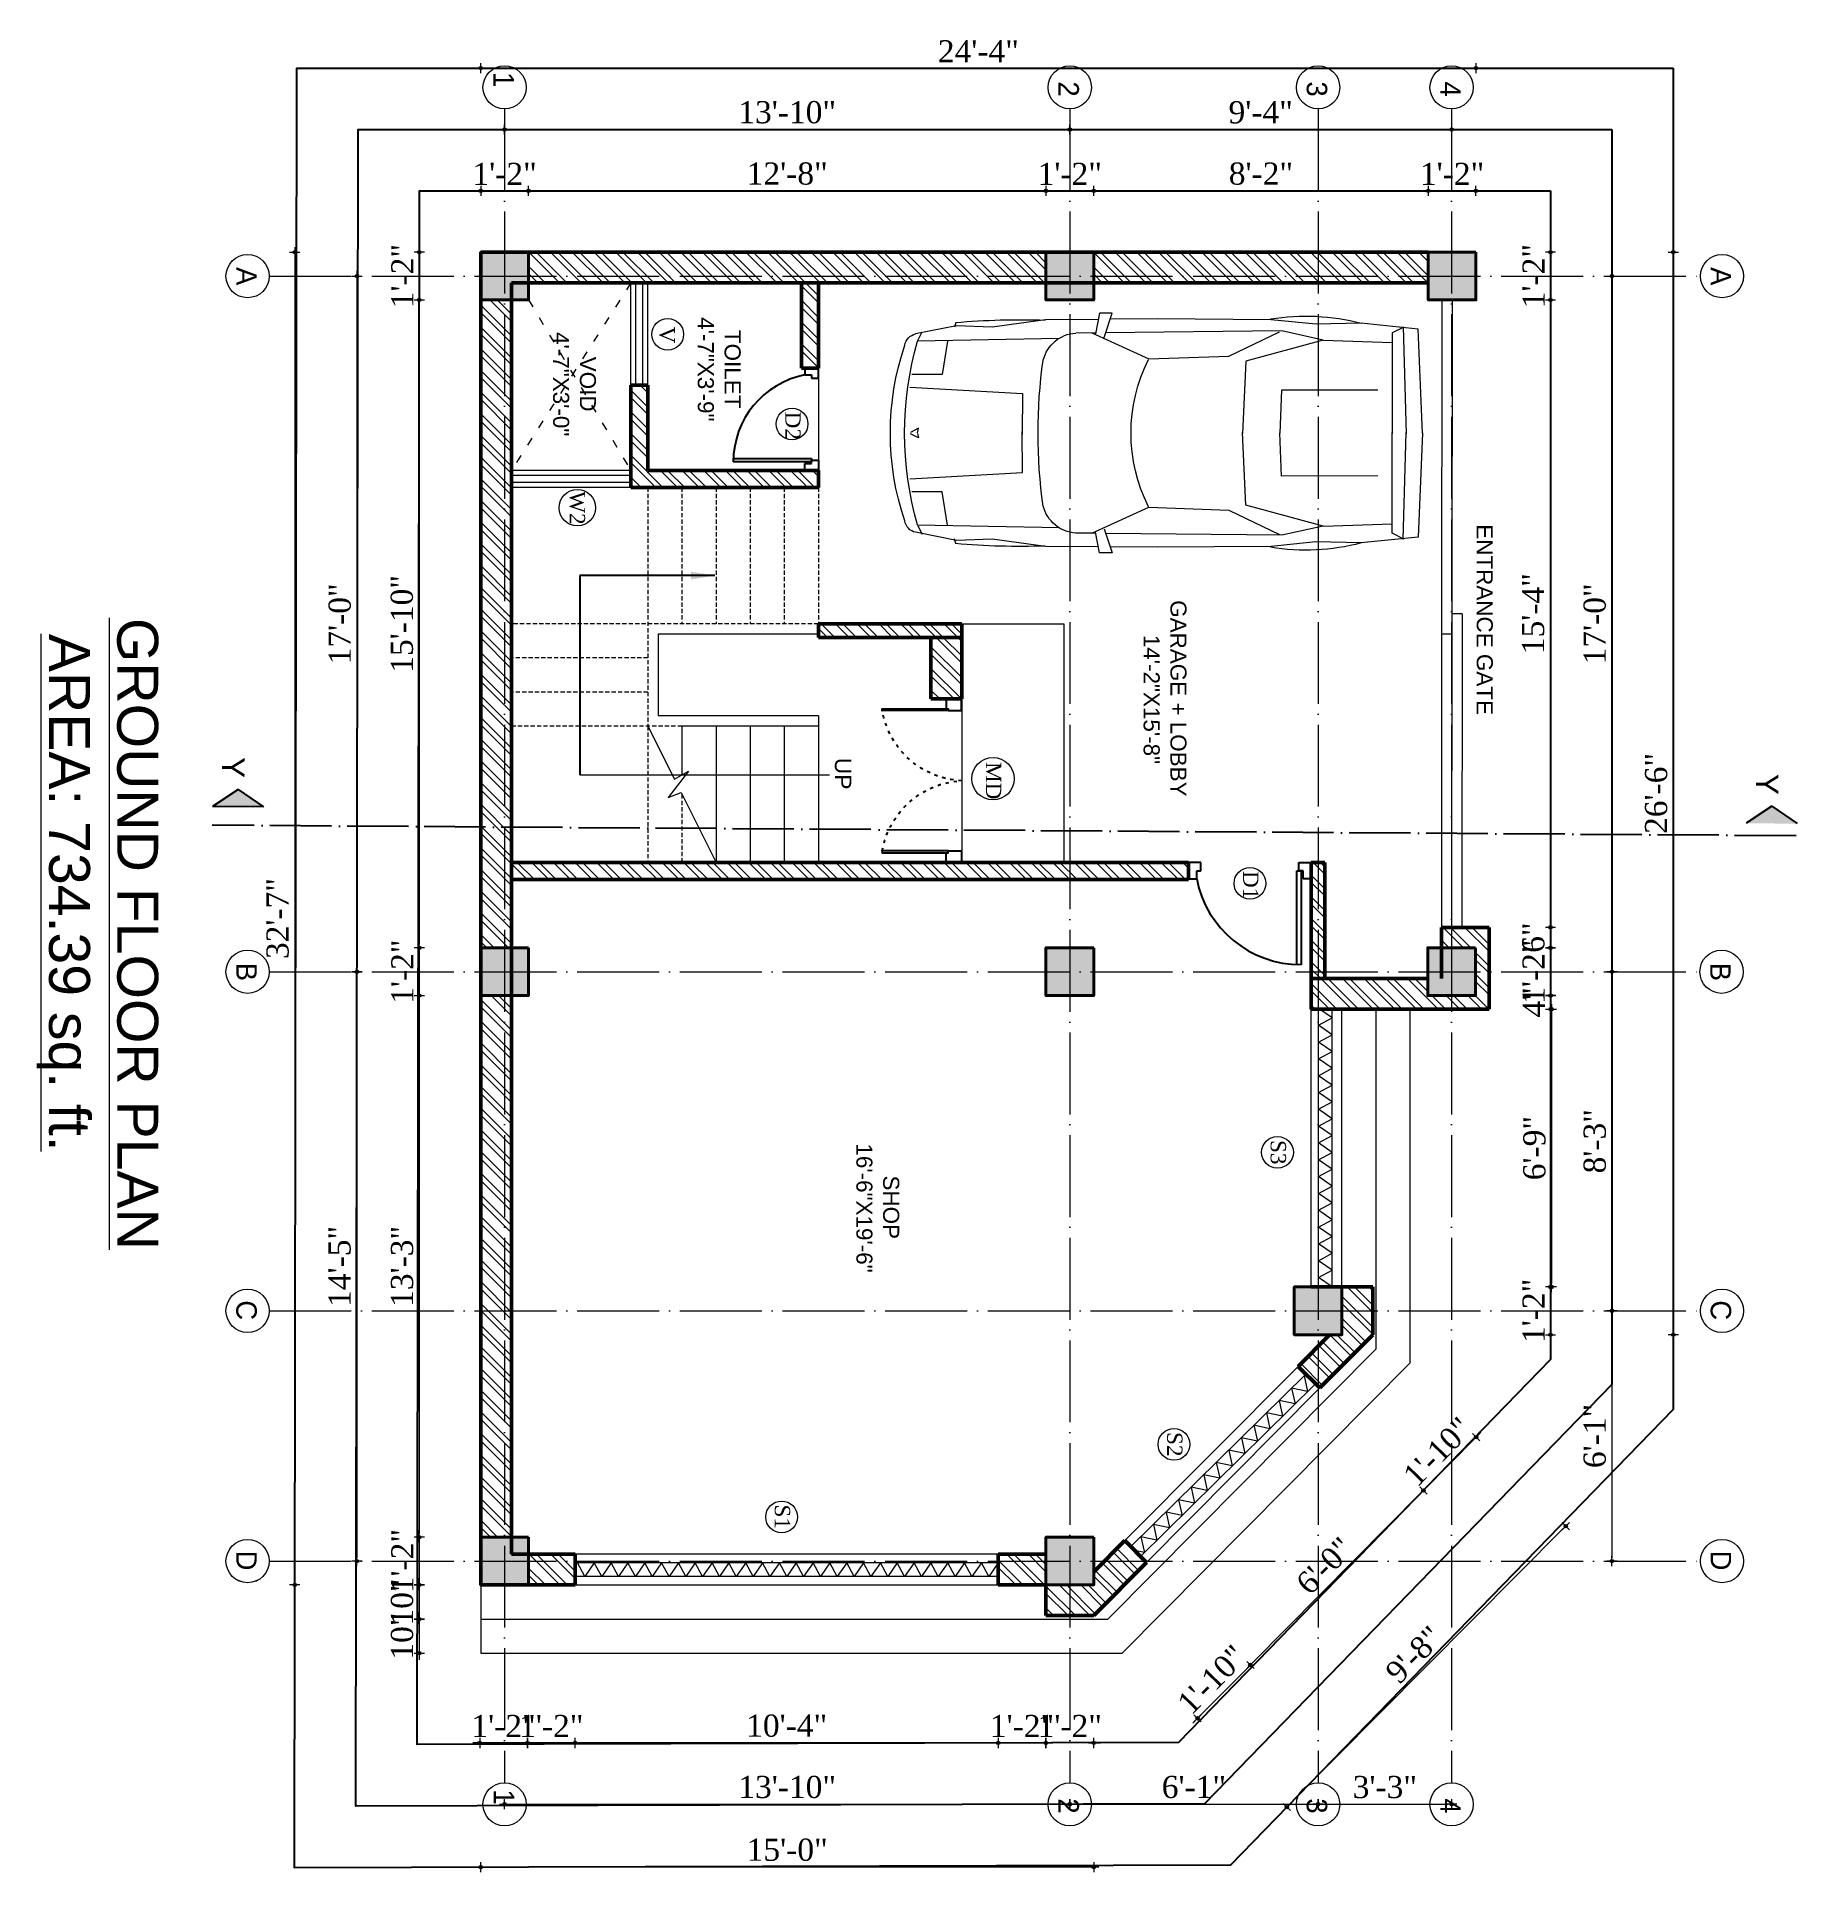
# Model space of a CAD drawing. Header units: inches. Extents: x 5914 to 162157, y -20538 to 282354.
# Drawn here: x 158370 to 158886, y -14141 to -13603 of the extents above; entities that cross this region are included whole.
import ezdxf

# ---------------------------------------------------------------- set-up
doc = ezdxf.new("R2010")
doc.units = ezdxf.units.IN
doc.header["$MEASUREMENT"] = 0
doc.header["$PDMODE"] = 99
for name, pattern in [('ACAD_ISO03W100', [30, 12, -18]), ('ACAD_ISO04W100', [30, 24, -3, 0, -3]), ('DASHED2', [0.375, 0.25, -0.125])]:
    doc.linetypes.add(name, pattern=pattern)
for name, color, linetype, lineweight in [('CENTER  LINE RA', 10, 'ACAD_ISO04W100', 20), ('CONC. OUTLINE RA', 150, 'Continuous', 40), ('door', 170, 'Continuous', 25), ('DOOR-WIN RA', 3, 'Continuous', 20), ('dw', 104, 'Continuous', 18), ('ELE2 RA', 130, 'Continuous', 20), ('elev 2', 20, 'Continuous', 25), ('Furniture', 22, 'Continuous', 13), ('Hatch', 254, 'Continuous', 9), ('HATCH RA', 8, 'Continuous', 5), ('HIDDEN RA', 253, 'ACAD_ISO03W100', 9), ('STAIR PLAN AND ELEV RA', 124, 'Continuous', 20), ('Text', 7, 'Continuous', 18), ('TEXTLAYER', 7, 'Continuous', 18), ('WALL RA', 42, 'Continuous', 50)]:
    doc.layers.add(name, color=color, linetype=linetype, lineweight=lineweight)
for name, color, linetype in [('Column & Beam', 7, 'Continuous'), ('IN-WALL', 1, 'Continuous'), ('S-DIM', 7, 'Continuous')]:
    doc.layers.add(name, color=color, linetype=linetype)
doc.styles.add('arial', font='arial.ttf', dxfattribs={"height": 7})
doc.styles.add('DIM', font='dutch.ttf')
doc.styles.get("Standard").update_dxf_attribs({"font": 'arial.ttf'})
doc.styles.add('titles', font='GOTHICB.TTF')
doc.dimstyles.new('1-8', dxfattribs={"dimtxt": 7, "dimasz": 3, "dimexe": 3, "dimexo": 3, "dimgap": 3, "dimtad": 1, "dimdec": 0, "dimzin": 0, "dimdsep": 46, "dimlunit": 4, "dimtxsty": 'arial', "dimblk": 'ARCHTICK', "dimcen": 0.09, "dimdle": 3, "dimclrt": 6, "dimazin": 0, "dimtfac": 1, "dimtdec": 0, "dimtix": 1, "dimtofl": 0, "dimtmove": 2, "dimatfit": 3, "dimfxl": 5, "dimfxlon": 1, "dimtolj": 1, "dimtzin": 0, "dimlwe": 5, "dimarcsym": 1})
doc.dimstyles.new('Copy of DIM 8', dxfattribs={"dimtxt": 6.5, "dimasz": 1, "dimexe": 6, "dimexo": 18, "dimgap": 1.6875, "dimtad": 1, "dimdec": 0, "dimzin": 3, "dimdsep": 46, "dimlunit": 4, "dimtxsty": 'DIM', "dimblk": 'dot 2', "dimcen": 0.09375, "dimse1": 1, "dimse2": 1, "dimclrd": 1, "dimclre": 1, "dimclrt": 256, "dimadec": 0, "dimazin": 0, "dimtfac": 0.75, "dimtdec": 0, "dimtix": 1, "dimtmove": 1, "dimatfit": 3, "dimldrblk": 'DOT', "dimfxl": 1, "dimtolj": 1, "dimtzin": 0, "dimlwd": 9, "dimlwe": 9, "dimarcsym": 0})
pattern_1 = [(315, (173523.44, 134479.663), (3.18198052, 3.18198052), []), (315, (173523.44, 134477.542), (3.18198052, 3.18198052), [])]

msp = doc.modelspace()

# ---------------------------------------------------------------- texts
at = {"char_height": 4.7109, "attachment_point": 1, "rotation": 270}
for s, width, gutter_width, insert in [('\\pi33.36447;TOILET\\P\\pi29.63687;4\'-7"X3\'-9"', 89.4801, 23.55, (158576.38, -13655.61)), ('\\pi36.88479;VOID\\P\\pi29.63687;4\'-7"X3\'-0"', 89.4801, 23.55, (158533.96, -13659.96)), ('\\pi16.13719;GARAGE + LOBBY\\P\\pi26.29328;14\'-2"X15\'-8"', 89.4801, 23.55, (158707.09, -13752.12)), ('\\pi24.91456;SHOP\\P\\pi15.50238;16\'-6"X19\'-6"', 67.8983, 35.33, (158622.87, -13912.08))]:
    msp.add_mtext_dynamic_manual_height_columns(s, width=width, gutter_width=gutter_width, heights=[0], dxfattribs=dict(at, insert=insert))
at = {"insert": (158796.89, -13728.78), "char_height": 4.7109, "width": 89.4801, "attachment_point": 1, "rotation": 270}
msp.add_mtext('\\pi17.20406;ENTRANCE GATE', dxfattribs=at)
at = {"insert": (158603.95, -13823.78), "char_height": 4.8, "width": 9.3132, "attachment_point": 9, "rotation": 270, "style": 'arial'}
msp.add_mtext('UP', dxfattribs=at)
at = {"layer": 'TEXTLAYER', "char_height": 4.5, "width": 245.2674, "attachment_point": 1, "rotation": 270}
for s, insert in [('{\\fTimes New Roman|b0|i0|c0|p18;V}', (158557.09, -13688.02)), ('{\\fTimes New Roman|b0|i0|c0|p18;D2}', (158593.96, -13712.94)), ('{\\fTimes New Roman|b0|i0|c0|p18;W2}', (158530.77, -13736.27)), ('{\\fTimes New Roman|b0|i0|c0|p18;MD}', (158652.78, -13815.73)), ('{\\fTimes New Roman|b0|i0|c0|p18;D1}', (158728.19, -13847.68)), ('{\\fTimes New Roman|b0|i0|c0|p18;S3}', (158736.28, -13926.59)), ('{\\fTimes New Roman|b0|i0|c0|p18;S2}', (158705.91, -14012.25)), ('{\\fTimes New Roman|b0|i0|c0|p18;S1}', (158590.89, -14033.5))]:
    msp.add_mtext(s, dxfattribs=dict(at, insert=insert))
at = {"layer": 'TEXTLAYER', "ltscale": 5, "insert": (158405.62, -13773.47), "char_height": 12, "width": 394.9279, "attachment_point": 1, "rotation": 270.0057}
msp.add_mtext('{\\LGROUND FLOOR PLAN \\P AREA: 734.39 sq. ft.}', dxfattribs=at)

# ---------------------------------------------------------------- blocks, each defined once
blk = doc.blocks.new('BIUD')
at = {"layer": 'Column & Beam'}
h = blk.add_hatch(color=256, dxfattribs=at)
h.dxf.hatch_style = 1
h.paths.add_polyline_path([(154227.37, -14155.81), (154227.47, -14140.87), (154222.36, -14148.3)])
h = blk.add_hatch(color=256, dxfattribs=at)
h.dxf.hatch_style = 1
h.paths.add_polyline_path([(154222.46, -14605.46), (154222.56, -14590.52), (154217.46, -14597.95)])
at = {"layer": 'elev 2'}
for p, q in [((154222.36, -14148.3), (154227.47, -14140.87)), ((154222.36, -14148.3), (154227.37, -14155.81)), ((154217.46, -14597.95), (154222.56, -14590.52)), ((154222.56, -14590.52), (154222.46, -14605.46)), ((154217.46, -14597.95), (154222.46, -14605.46))]:
    blk.add_line(p, q, dxfattribs=at)
at = {"layer": 'elev 2', "linetype": 'ACAD_ISO04W100', "ltscale": 0.75}
blk.add_line((154231.03, -14141.23), (154227.94, -14605.58), dxfattribs=at)
at = {"layer": 'Text', "char_height": 6.57, "attachment_point": 1, "rotation": 359.6191}
for insert in [(154212.88, -14146.4), (154207.97, -14596.06)]:
    blk.add_mtext_dynamic_manual_height_columns('Y', width=6.5733, gutter_width=32.87, heights=[0], dxfattribs=dict(at, insert=insert))
blk = doc.blocks.new('A$C09e26c44')
at = {"layer": 'Furniture'}
for p, q in [((4.65, 154.73), (2.9, 138.03)), ((3.95, 150.37), (35.31, 151.17)), ((35.19, 156), (4.65, 154.73)), ((66.33, 150.37), (34.96, 151.17)), ((35.08, 156), (65.62, 154.73)), ((65.62, 154.73), (67.37, 138.03)), ((4.04, 150.5), (5.75, 147.13)), ((5.75, 147.13), (35.28, 147.14)), ((7.86, 126.92), (8.57, 147.13)), ((64.53, 147.13), (34.99, 147.14)), ((62.41, 126.92), (61.7, 147.13)), ((66.23, 150.5), (64.53, 147.13)), ((22.56, 142.93), (22.51, 114.64)), ((47.71, 142.93), (47.76, 114.64)), ((2.9, 138.03), (3.23, 124.74)), ((67.37, 138.03), (67.04, 124.74)), ((3.23, 124.74), (1.88, 111.64)), ((7.86, 126.92), (5.15, 114.78)), ((7.86, 126.92), (13.99, 104.19)), ((62.41, 126.92), (56.28, 104.19)), ((62.41, 126.92), (65.12, 114.78)), ((67.04, 124.74), (68.4, 111.64)), ((5.15, 114.78), (5.71, 63.1)), ((12.57, 99.21), (5.39, 114.07)), ((22.51, 114.64), (35.18, 114.18)), ((47.76, 114.64), (35.09, 114.18)), ((57.7, 99.21), (64.88, 114.07)), ((65.12, 114.78), (64.56, 63.1)), ((1.88, 111.64), (1.65, 78.17)), ((68.4, 111.64), (68.62, 78.17)), ((13.99, 104.19), (35.27, 103.19)), ((56.28, 104.19), (35, 103.19)), ((13.39, 75.75), (12.57, 99.21)), ((56.88, 75.75), (57.7, 99.21)), ((1.65, 78.17), (1.76, 64.44)), ((5.75, 59.03), (13.39, 75.75)), ((64.52, 59.03), (56.88, 75.75)), ((68.62, 78.17), (68.51, 64.44)), ((7.07, 62.63), (0, 65.04)), ((0, 65.04), (0.01, 61.32)), ((63.2, 62.63), (70.27, 65.04)), ((70.27, 65.04), (70.27, 61.32)), ((0.01, 61.32), (6.05, 60.16)), ((1.79, 60.98), (1.91, 45.47)), ((5.74, 60.22), (5.8, 54.34)), ((70.27, 61.32), (64.22, 60.16)), ((64.53, 60.22), (64.47, 54.34)), ((68.48, 60.98), (68.36, 45.47)), ((7.38, 49.56), (8.17, 7.96)), ((62.89, 49.56), (62.1, 7.96)), ((1.91, 45.47), (4.04, 29.82)), ((68.36, 45.47), (66.23, 29.82)), ((21.71, 5.75), (23.56, 38.74)), ((23.56, 38.74), (35.56, 38.67)), ((46.71, 38.74), (34.71, 38.67)), ((48.56, 5.75), (46.71, 38.74)), ((4.04, 29.82), (3.65, 19.4)), ((66.23, 29.82), (66.62, 19.4)), ((2.76, 19.22), (4.09, 18.81)), ((3.65, 19.4), (6.05, 7.4)), ((8.14, 16.77), (17.94, 15.19)), ((62.13, 16.77), (52.33, 15.19)), ((66.62, 19.4), (64.22, 7.4)), ((67.52, 19.22), (66.18, 18.81)), ((17.94, 15.19), (17.95, 6.33)), ((52.33, 15.19), (52.32, 6.33)), ((8.17, 7.96), (5.45, 9.32)), ((35.05, 7.91), (33.73, 8.22)), ((33.73, 8.22), (34.96, 5.91)), ((35.22, 7.91), (36.54, 8.22)), ((36.54, 8.22), (35.31, 5.91)), ((62.1, 7.96), (64.82, 9.32))]:
    blk.add_line(p, q, dxfattribs=at)
for centre, radius, start, end in [((65.17, 121.76), 64.36, 165.358, 189.1946), ((5.1, 121.76), 64.36, 350.8054, 14.642), ((35.14, 118.79), 48.24, 243.3754, 296.6246), ((16.27, 54.99), 10.48, 183.5097, 256.072), ((54.01, 54.99), 10.48, 283.928, 356.4903), ((223.47, 38.09), 221.58, 178.1098, 184.9195), ((35.14, 195.27), 151.98, 261.9077, 278.0923), ((-153.19, 38.09), 221.58, 355.0805, 1.8902), ((10.02, 8.2), 4.05, 191.3075, 260.8918), ((35.14, 101.92), 97.74, 253.9881, 286.0119), ((60.25, 8.2), 4.05, 279.1082, 348.6925), ((35.14, 81.07), 81.07, 251.4744, 288.5256)]:
    blk.add_arc(centre, radius, start, end, dxfattribs=at)
blk = doc.blocks.new('COLUMN')
at = {"layer": 'CONC. OUTLINE RA', "transparency": 33554687}
h = blk.add_hatch(color=256, dxfattribs=at)
h.dxf.hatch_style = 1
h.paths.add_polyline_path([(148062.93, -13130.45), (148076.93, -13130.45), (148076.93, -13116.45), (148062.93, -13116.45)])
at = {"layer": 'CONC. OUTLINE RA'}
blk.add_lwpolyline([(148062.93, -13116.45), (148076.93, -13116.45), (148076.93, -13130.45), (148062.93, -13130.45)], close=True, dxfattribs=at)
blk = doc.blocks.new('asdadas')
at = {"layer": 'door'}
for points in [[(-15507.35, 29030.58), (-15507.34, 29047.44), (-15507.84, 29047.44), (-15507.85, 29031.08)], [(-15471.35, 29030.58), (-15471.36, 29047.44), (-15470.86, 29047.44), (-15470.85, 29031.08)]]:
    blk.add_lwpolyline(points, dxfattribs=at)
for points in [[(-15510.35, 29027.08), (-15510.35, 29031.08), (-15507.85, 29031.08), (-15507.85, 29030.58), (-15507.35, 29030.58), (-15507.35, 29027.08)], [(-15468.35, 29027.08), (-15468.35, 29031.08), (-15470.85, 29031.08), (-15470.85, 29030.58), (-15471.35, 29030.58), (-15471.35, 29027.08)]]:
    blk.add_lwpolyline(points, close=True, dxfattribs=at)
at = {"layer": 'door', "linetype": 'ACAD_ISO03W100', "ltscale": 0.07}
for centre, start, end in [((-15511.1, 29025.99), 2.8678, 80.0616), ((-15467.6, 29025.99), 99.9384, 177.1322)]:
    blk.add_arc(centre, 21.78, start, end, dxfattribs=at)
blk = doc.blocks.new('D1')
at = {"layer": 'door'}
for p, q in [((40756.71, -24912.93), (40760.71, -24912.93)), ((40756.71, -24912.93), (40756.71, -24914.93)), ((40760.71, -24915.93), (40760.71, -24912.93)), ((40756.71, -24914.93), (40758.71, -24914.93)), ((40758.71, -24914.93), (40758.71, -24915.93)), ((40758.71, -24915.93), (40760.71, -24915.93)), ((40758.71, -24940.43), (40735.75, -24940.43)), ((40735.93, -24939.43), (40758.71, -24939.43)), ((40756.71, -24940.93), (40758.71, -24940.93)), ((40756.71, -24942.93), (40756.71, -24940.93)), ((40758.71, -24939.43), (40758.71, -24940.43)), ((40758.71, -24940.93), (40758.71, -24939.93)), ((40758.71, -24939.93), (40760.71, -24939.93)), ((40760.71, -24939.93), (40760.71, -24942.93)), ((40760.71, -24942.93), (40756.71, -24942.93))]:
    blk.add_line(p, q, dxfattribs=at)
blk.add_arc((40761.75, -24940.43), 25.99, 101.1753, 180.0001, dxfattribs=at)
blk = doc.blocks.new('_ArchTick')
at = {"color": 0, "linetype": 'ByBlock', "const_width": 0.15}
blk.add_lwpolyline([(-0.5, -0.5), (0.5, 0.5)], dxfattribs=at)
blk = doc.blocks.new('dot1')
at = {"layer": 'Hatch'}
h = blk.add_hatch(color=256, dxfattribs=at)
edge = h.paths.add_edge_path()
edge.add_arc((0, 0), 1, 0, 360)
for p, q in [((3, 0), (-3, 0)), ((0, 3), (0, -3))]:
    blk.add_line(p, q, dxfattribs=at)
blk.add_circle((0, 0), 1, dxfattribs=at)
blk = doc.blocks.new('dot 2')
at = {"layer": 'Hatch', "xscale": 0.5, "yscale": 0.5, "zscale": 0.5}
blk.add_blockref('dot1', (0, 0), dxfattribs=at)
blk = doc.blocks.new('*D579')
at = {"layer": 'Defpoints', "color": 0, "transparency": 16777216}
for p in [(158795.82, -13666.19), (158795.82, -13680.19), (158813.82, -13680.19)]:
    blk.add_point(p, dxfattribs=at)
at = {"layer": 'S-DIM', "color": 1, "lineweight": 9, "transparency": 16777216}
for p, q in [((158813.82, -13665.19), (158813.82, -13664.19)), ((158813.82, -13666.19), (158813.82, -13680.19)), ((158813.82, -13681.19), (158813.82, -13682.19))]:
    blk.add_line(p, q, dxfattribs=at)
for p, rotation in [((158813.82, -13666.19), 270), ((158813.82, -13680.19), 90)]:
    blk.add_blockref('dot 2', p, dxfattribs=dict(at, rotation=rotation))
at = {"layer": 'S-DIM', "transparency": 16777216, "insert": (158808.85, -13673.19), "char_height": 6.5, "attachment_point": 5, "rotation": 90, "style": 'DIM'}
blk.add_mtext('\\A1;1\'-2"', dxfattribs=at)
blk = doc.blocks.new('_Dot')
at = {"color": 0, "linetype": 'ByBlock', "lineweight": -2}
blk.add_line((-0.5, 0), (-1, 0), dxfattribs=at)
at = {"color": 0, "linetype": 'ByBlock', "const_width": 0.5}
blk.add_lwpolyline([(-0.25, 0, 1), (0.25, 0, 1)], format="xyb", close=True, dxfattribs=at)
blk = doc.blocks.new('*D580')
at = {"layer": 'Defpoints', "color": 0, "transparency": 16777216}
for p in [(158795.82, -13680.19), (158795.68, -13864.22), (158813.82, -13864.22)]:
    blk.add_point(p, dxfattribs=at)
at = {"layer": 'S-DIM', "color": 1, "lineweight": 9, "transparency": 16777216}
blk.add_line((158813.82, -13681.19), (158813.82, -13863.22), dxfattribs=at)
for p, rotation in [((158813.82, -13680.19), 90), ((158813.82, -13864.22), 270)]:
    blk.add_blockref('dot 2', p, dxfattribs=dict(at, rotation=rotation))
at = {"layer": 'S-DIM', "transparency": 16777216, "insert": (158808.74, -13772.21), "char_height": 6.5, "attachment_point": 5, "rotation": 90, "style": 'DIM'}
blk.add_mtext('\\A1;15\'-4"', dxfattribs=at)
blk = doc.blocks.new('*D581')
at = {"layer": 'Defpoints', "color": 0, "transparency": 16777216}
for p in [(158795.68, -13870.22), (158795.68, -13884.22), (158813.82, -13884.22)]:
    blk.add_point(p, dxfattribs=at)
at = {"layer": 'S-DIM', "color": 1, "lineweight": 9, "transparency": 16777216}
for p, q in [((158813.82, -13869.22), (158813.82, -13868.22)), ((158813.82, -13870.22), (158813.82, -13884.22)), ((158813.82, -13885.22), (158813.82, -13886.22))]:
    blk.add_line(p, q, dxfattribs=at)
for p, rotation in [((158813.82, -13870.22), 270), ((158813.82, -13884.22), 90)]:
    blk.add_blockref('dot 2', p, dxfattribs=dict(at, rotation=rotation))
at = {"layer": 'S-DIM', "transparency": 16777216, "insert": (158808.85, -13877.22), "char_height": 6.5, "attachment_point": 5, "rotation": 90, "style": 'DIM'}
blk.add_mtext('\\A1;1\'-2"', dxfattribs=at)
blk = doc.blocks.new('*D582')
at = {"layer": 'Defpoints', "color": 0, "transparency": 16777216}
for p in [(158795.68, -13884.22), (158795.75, -13888.22), (158813.88, -13888.22)]:
    blk.add_point(p, dxfattribs=at)
at = {"layer": 'S-DIM', "color": 1, "lineweight": 9, "transparency": 16777216}
for p, q in [((158813.88, -13883.22), (158813.88, -13882.22)), ((158813.88, -13884.22), (158813.88, -13888.22)), ((158813.88, -13889.22), (158813.88, -13890.22))]:
    blk.add_line(p, q, dxfattribs=at)
for p, rotation in [((158813.88, -13884.22), 270), ((158813.88, -13888.22), 90)]:
    blk.add_blockref('dot 2', p, dxfattribs=dict(at, rotation=rotation))
at = {"layer": 'S-DIM', "transparency": 16777216, "insert": (158808.94, -13886.22), "char_height": 6.5, "attachment_point": 5, "rotation": 90, "style": 'DIM'}
blk.add_mtext('\\A1;4"', dxfattribs=at)
blk = doc.blocks.new('*D583')
at = {"layer": 'Defpoints', "color": 0, "transparency": 16777216}
for p in [(158795.75, -13888.22), (158756.54, -13969.7), (158814.11, -13969.7)]:
    blk.add_point(p, dxfattribs=at)
at = {"layer": 'S-DIM', "color": 1, "lineweight": 9, "transparency": 16777216}
blk.add_line((158814.11, -13889.22), (158814.11, -13968.7), dxfattribs=at)
for p, rotation in [((158814.11, -13888.22), 90), ((158814.11, -13969.7), 270)]:
    blk.add_blockref('dot 2', p, dxfattribs=dict(at, rotation=rotation))
at = {"layer": 'S-DIM', "transparency": 16777216, "insert": (158809.1, -13928.96), "char_height": 6.5, "attachment_point": 5, "rotation": 90, "style": 'DIM'}
blk.add_mtext('\\A1;6\'-9"', dxfattribs=at)
blk = doc.blocks.new('*D584')
at = {"layer": 'Defpoints', "color": 0, "transparency": 16777216}
for p in [(158752.68, -13969.7), (158752.68, -13983.7), (158813.82, -13983.7)]:
    blk.add_point(p, dxfattribs=at)
at = {"layer": 'S-DIM', "color": 1, "lineweight": 9, "transparency": 16777216}
for p, q in [((158813.82, -13968.7), (158813.82, -13967.7)), ((158813.82, -13969.7), (158813.82, -13983.7)), ((158813.82, -13984.7), (158813.82, -13985.7))]:
    blk.add_line(p, q, dxfattribs=at)
for p, rotation in [((158813.82, -13969.7), 270), ((158813.82, -13983.7), 90)]:
    blk.add_blockref('dot 2', p, dxfattribs=dict(at, rotation=rotation))
at = {"layer": 'S-DIM', "transparency": 16777216, "insert": (158808.85, -13976.7), "char_height": 6.5, "attachment_point": 5, "rotation": 90, "style": 'DIM'}
blk.add_mtext('\\A1;1\'-2"', dxfattribs=at)
blk = doc.blocks.new('*D611')
at = {"layer": 'Defpoints', "color": 0, "transparency": 16777216}
for p in [(158761.68, -13983.7), (158746.2, -13999.33), (158776.54, -14029.38)]:
    blk.add_point(p, dxfattribs=at)
at = {"layer": 'S-DIM', "color": 1, "lineweight": 9, "transparency": 16777216}
for p, q in [((158792.02, -14013.75), (158776.54, -14029.38)), ((158792.72, -14013.04), (158793.43, -14012.33)), ((158775.83, -14030.09), (158775.13, -14030.8))]:
    blk.add_line(p, q, dxfattribs=at)
for p, rotation in [((158792.02, -14013.75), 225.2752849970349), ((158776.54, -14029.38), 45.27528499703489)]:
    blk.add_blockref('dot 2', p, dxfattribs=dict(at, rotation=rotation))
at = {"layer": 'S-DIM', "transparency": 16777216, "insert": (158780.71, -14018.03), "char_height": 6.5, "attachment_point": 5, "rotation": 45.2753, "style": 'DIM'}
blk.add_mtext('\\A1;1\'-10"', dxfattribs=at)
blk = doc.blocks.new('*D612')
at = {"layer": 'Defpoints', "color": 0, "transparency": 16777216}
for p in [(158746.2, -13999.33), (158695.41, -14050.47), (158725.82, -14080.59)]:
    blk.add_point(p, dxfattribs=at)
at = {"layer": 'S-DIM', "color": 1, "lineweight": 9, "transparency": 16777216}
blk.add_line((158775.83, -14030.09), (158726.52, -14079.88), dxfattribs=at)
for p, rotation in [((158776.54, -14029.38), 45.2752849973544), ((158725.82, -14080.59), 225.2752849973544)]:
    blk.add_blockref('dot 2', p, dxfattribs=dict(at, rotation=rotation))
at = {"layer": 'S-DIM', "transparency": 16777216, "insert": (158747.62, -14051.47), "char_height": 6.5, "attachment_point": 5, "rotation": 45.2753, "style": 'DIM'}
blk.add_mtext('\\A1;6\'-0"', dxfattribs=at)
blk = doc.blocks.new('*D613')
at = {"layer": 'Defpoints', "color": 0, "transparency": 16777216}
for p in [(158695.41, -14050.47), (158679.92, -14066.1), (158710.34, -14096.22)]:
    blk.add_point(p, dxfattribs=at)
at = {"layer": 'S-DIM', "color": 1, "lineweight": 9, "transparency": 16777216}
for p, q in [((158726.52, -14079.88), (158727.22, -14079.17)), ((158725.82, -14080.59), (158710.34, -14096.22)), ((158709.63, -14096.93), (158708.93, -14097.64))]:
    blk.add_line(p, q, dxfattribs=at)
for p, rotation in [((158725.82, -14080.59), 225.2752849973544), ((158710.34, -14096.22), 45.2752849973544)]:
    blk.add_blockref('dot 2', p, dxfattribs=dict(at, rotation=rotation))
at = {"layer": 'S-DIM', "transparency": 16777216, "insert": (158714.51, -14084.87), "char_height": 6.5, "attachment_point": 5, "rotation": 45.2753, "style": 'DIM'}
blk.add_mtext('\\A1;1\'-10"', dxfattribs=at)
blk = doc.blocks.new('*D585')
at = {"layer": 'Defpoints', "color": 0, "transparency": 16777216}
for p in [(158665.88, -14057.1), (158679.88, -14057.1), (158665.88, -14103.43)]:
    blk.add_point(p, dxfattribs=at)
at = {"layer": 'S-DIM', "color": 1, "lineweight": 9, "transparency": 16777216}
for p, q in [((158664.88, -14103.43), (158663.88, -14103.43)), ((158679.88, -14103.43), (158665.88, -14103.43)), ((158680.88, -14103.43), (158681.88, -14103.43))]:
    blk.add_line(p, q, dxfattribs=at)
blk.add_blockref('dot 2', (158665.88, -14103.43), dxfattribs=at)
at = {"layer": 'S-DIM', "color": 1, "lineweight": 9, "transparency": 16777216, "rotation": 180}
blk.add_blockref('dot 2', (158679.88, -14103.43), dxfattribs=at)
at = {"layer": 'S-DIM', "transparency": 16777216, "insert": (158672.88, -14098.47), "char_height": 6.5, "attachment_point": 5, "style": 'DIM'}
blk.add_mtext('\\A1;1\'-2"', dxfattribs=at)
blk = doc.blocks.new('*D615')
at = {"layer": 'Defpoints', "color": 0, "transparency": 16777216}
for p in [(158527.87, -14057.1), (158651.88, -14057.1), (158527.87, -14103.43)]:
    blk.add_point(p, dxfattribs=at)
at = {"layer": 'S-DIM', "color": 1, "lineweight": 9, "transparency": 16777216}
blk.add_line((158650.88, -14103.43), (158528.87, -14103.43), dxfattribs=at)
at = {"layer": 'S-DIM', "color": 1, "lineweight": 9, "transparency": 16777216, "rotation": 180}
blk.add_blockref('dot 2', (158527.87, -14103.43), dxfattribs=at)
at = {"layer": 'S-DIM', "color": 1, "lineweight": 9, "transparency": 16777216}
blk.add_blockref('dot 2', (158651.88, -14103.43), dxfattribs=at)
at = {"layer": 'S-DIM', "transparency": 16777216, "insert": (158589.88, -14098.41), "char_height": 6.5, "attachment_point": 5, "style": 'DIM'}
blk.add_mtext('\\A1;10\'-4"', dxfattribs=at)
blk = doc.blocks.new('*D616')
at = {"layer": 'Defpoints', "color": 0, "transparency": 16777216}
for p in [(158513.87, -14057.1), (158527.87, -14057.1), (158513.87, -14103.43)]:
    blk.add_point(p, dxfattribs=at)
at = {"layer": 'S-DIM', "color": 1, "lineweight": 9, "transparency": 16777216}
for p, q in [((158512.87, -14103.43), (158511.87, -14103.43)), ((158527.87, -14103.43), (158513.87, -14103.43)), ((158528.87, -14103.43), (158529.87, -14103.43))]:
    blk.add_line(p, q, dxfattribs=at)
blk.add_blockref('dot 2', (158513.87, -14103.43), dxfattribs=at)
at = {"layer": 'S-DIM', "color": 1, "lineweight": 9, "transparency": 16777216, "rotation": 180}
blk.add_blockref('dot 2', (158527.87, -14103.43), dxfattribs=at)
at = {"layer": 'S-DIM', "transparency": 16777216, "insert": (158520.87, -14098.47), "char_height": 6.5, "attachment_point": 5, "style": 'DIM'}
blk.add_mtext('\\A1;1\'-2"', dxfattribs=at)
blk = doc.blocks.new('*D586')
at = {"layer": 'Defpoints', "color": 0, "transparency": 16777216}
for p in [(158499.87, -14057.1), (158513.87, -14057.1), (158499.87, -14103.43)]:
    blk.add_point(p, dxfattribs=at)
at = {"layer": 'S-DIM', "color": 1, "lineweight": 9, "transparency": 16777216}
for p, q in [((158498.87, -14103.43), (158497.87, -14103.43)), ((158513.87, -14103.43), (158499.87, -14103.43)), ((158514.87, -14103.43), (158515.87, -14103.43))]:
    blk.add_line(p, q, dxfattribs=at)
blk.add_blockref('dot 2', (158499.87, -14103.43), dxfattribs=at)
at = {"layer": 'S-DIM', "color": 1, "lineweight": 9, "transparency": 16777216, "rotation": 180}
blk.add_blockref('dot 2', (158513.87, -14103.43), dxfattribs=at)
at = {"layer": 'S-DIM', "transparency": 16777216, "insert": (158506.87, -14098.47), "char_height": 6.5, "attachment_point": 5, "style": 'DIM'}
blk.add_mtext('\\A1;1\'-2"', dxfattribs=at)
blk = doc.blocks.new('*D587')
at = {"layer": 'Defpoints', "color": 0, "transparency": 16777216}
for p in [(158500.18, -13666.19), (158482.16, -13680.19), (158500.18, -13680.19)]:
    blk.add_point(p, dxfattribs=at)
at = {"layer": 'S-DIM', "color": 1, "lineweight": 9, "transparency": 16777216}
for p, q in [((158482.16, -13665.19), (158482.16, -13664.19)), ((158482.16, -13666.19), (158482.16, -13680.19)), ((158482.16, -13681.19), (158482.16, -13682.19))]:
    blk.add_line(p, q, dxfattribs=at)
for p, rotation in [((158482.16, -13666.19), 270), ((158482.16, -13680.19), 90)]:
    blk.add_blockref('dot 2', p, dxfattribs=dict(at, rotation=rotation))
at = {"layer": 'S-DIM', "transparency": 16777216, "insert": (158477.2, -13673.19), "char_height": 6.5, "attachment_point": 5, "rotation": 90, "style": 'DIM'}
blk.add_mtext('\\A1;1\'-2"', dxfattribs=at)
blk = doc.blocks.new('*D588')
at = {"layer": 'Defpoints', "color": 0, "transparency": 16777216}
for p in [(158500.18, -13680.19), (158482.16, -13870.22), (158500.18, -13870.22)]:
    blk.add_point(p, dxfattribs=at)
at = {"layer": 'S-DIM', "color": 1, "lineweight": 9, "transparency": 16777216}
blk.add_line((158482.16, -13681.19), (158482.16, -13869.22), dxfattribs=at)
for p, rotation in [((158482.16, -13680.19), 90), ((158482.16, -13870.22), 270)]:
    blk.add_blockref('dot 2', p, dxfattribs=dict(at, rotation=rotation))
at = {"layer": 'S-DIM', "transparency": 16777216, "insert": (158477.09, -13775.21), "char_height": 6.5, "attachment_point": 5, "rotation": 90, "style": 'DIM'}
blk.add_mtext('\\A1;15\'-10"', dxfattribs=at)
blk = doc.blocks.new('*D589')
at = {"layer": 'Defpoints', "color": 0, "transparency": 16777216}
for p in [(158500.18, -13870.22), (158482.16, -13884.22), (158500.18, -13884.22)]:
    blk.add_point(p, dxfattribs=at)
at = {"layer": 'S-DIM', "color": 1, "lineweight": 9, "transparency": 16777216}
for p, q in [((158482.16, -13869.22), (158482.16, -13868.22)), ((158482.16, -13870.22), (158482.16, -13884.22)), ((158482.16, -13885.22), (158482.16, -13886.22))]:
    blk.add_line(p, q, dxfattribs=at)
for p, rotation in [((158482.16, -13870.22), 270), ((158482.16, -13884.22), 90)]:
    blk.add_blockref('dot 2', p, dxfattribs=dict(at, rotation=rotation))
at = {"layer": 'S-DIM', "transparency": 16777216, "insert": (158477.2, -13877.22), "char_height": 6.5, "attachment_point": 5, "rotation": 90, "style": 'DIM'}
blk.add_mtext('\\A1;1\'-2"', dxfattribs=at)
blk = doc.blocks.new('*D590')
at = {"layer": 'Defpoints', "color": 0, "transparency": 16777216}
for p in [(158500.18, -13884.22), (158482.16, -14043.1), (158500.18, -14043.1)]:
    blk.add_point(p, dxfattribs=at)
at = {"layer": 'S-DIM', "color": 1, "lineweight": 9, "transparency": 16777216}
blk.add_line((158482.16, -13885.22), (158482.16, -14042.1), dxfattribs=at)
for p, rotation in [((158482.16, -13884.22), 90), ((158482.16, -14043.1), 270)]:
    blk.add_blockref('dot 2', p, dxfattribs=dict(at, rotation=rotation))
at = {"layer": 'S-DIM', "transparency": 16777216, "insert": (158477.14, -13963.66), "char_height": 6.5, "attachment_point": 5, "rotation": 90, "style": 'DIM'}
blk.add_mtext('\\A1;13\'-3"', dxfattribs=at)
blk = doc.blocks.new('*D591')
at = {"layer": 'Defpoints', "color": 0, "transparency": 16777216}
for p in [(158500.18, -14043.1), (158482.16, -14057.1), (158499.87, -14057.1)]:
    blk.add_point(p, dxfattribs=at)
at = {"layer": 'S-DIM', "color": 1, "lineweight": 9, "transparency": 16777216}
for p, q in [((158482.16, -14042.1), (158482.16, -14041.1)), ((158482.16, -14043.1), (158482.16, -14057.1)), ((158482.16, -14058.1), (158482.16, -14059.1))]:
    blk.add_line(p, q, dxfattribs=at)
for p, rotation in [((158482.16, -14043.1), 270), ((158482.16, -14057.1), 90)]:
    blk.add_blockref('dot 2', p, dxfattribs=dict(at, rotation=rotation))
at = {"layer": 'S-DIM', "transparency": 16777216, "insert": (158477.2, -14050.1), "char_height": 6.5, "attachment_point": 5, "rotation": 90, "style": 'DIM'}
blk.add_mtext('\\A1;1\'-2"', dxfattribs=at)
blk = doc.blocks.new('*D592')
at = {"layer": 'Defpoints', "color": 0, "transparency": 16777216}
for p in [(158777.96, -13648.19), (158777.96, -13666.19), (158791.96, -13666.19)]:
    blk.add_point(p, dxfattribs=at)
at = {"layer": 'S-DIM', "color": 1, "lineweight": 9, "transparency": 16777216}
for p, q in [((158776.96, -13648.19), (158775.96, -13648.19)), ((158791.96, -13648.19), (158777.96, -13648.19)), ((158792.96, -13648.19), (158793.96, -13648.19))]:
    blk.add_line(p, q, dxfattribs=at)
blk.add_blockref('dot 2', (158777.96, -13648.19), dxfattribs=at)
at = {"layer": 'S-DIM', "color": 1, "lineweight": 9, "transparency": 16777216, "rotation": 180}
blk.add_blockref('dot 2', (158791.96, -13648.19), dxfattribs=at)
at = {"layer": 'S-DIM', "transparency": 16777216, "insert": (158784.96, -13643.22), "char_height": 6.5, "attachment_point": 5, "style": 'DIM'}
blk.add_mtext('\\A1;1\'-2"', dxfattribs=at)
blk = doc.blocks.new('*D593')
at = {"layer": 'Defpoints', "color": 0, "transparency": 16777216}
for p in [(158679.88, -13648.19), (158679.88, -13666.19), (158777.96, -13666.19)]:
    blk.add_point(p, dxfattribs=at)
at = {"layer": 'S-DIM', "color": 1, "lineweight": 9, "transparency": 16777216}
blk.add_line((158776.96, -13648.19), (158680.88, -13648.19), dxfattribs=at)
at = {"layer": 'S-DIM', "color": 1, "lineweight": 9, "transparency": 16777216, "rotation": 180}
blk.add_blockref('dot 2', (158679.88, -13648.19), dxfattribs=at)
at = {"layer": 'S-DIM', "color": 1, "lineweight": 9, "transparency": 16777216}
blk.add_blockref('dot 2', (158777.96, -13648.19), dxfattribs=at)
at = {"layer": 'S-DIM', "transparency": 16777216, "insert": (158728.92, -13643.18), "char_height": 6.5, "attachment_point": 5, "style": 'DIM'}
blk.add_mtext('\\A1;8\'-2"', dxfattribs=at)
blk = doc.blocks.new('*D594')
at = {"layer": 'Defpoints', "color": 0, "transparency": 16777216}
for p in [(158665.88, -13648.19), (158665.88, -13666.19), (158679.88, -13666.19)]:
    blk.add_point(p, dxfattribs=at)
at = {"layer": 'S-DIM', "color": 1, "lineweight": 9, "transparency": 16777216}
for p, q in [((158664.88, -13648.19), (158663.88, -13648.19)), ((158679.88, -13648.19), (158665.88, -13648.19)), ((158680.88, -13648.19), (158681.88, -13648.19))]:
    blk.add_line(p, q, dxfattribs=at)
blk.add_blockref('dot 2', (158665.88, -13648.19), dxfattribs=at)
at = {"layer": 'S-DIM', "color": 1, "lineweight": 9, "transparency": 16777216, "rotation": 180}
blk.add_blockref('dot 2', (158679.88, -13648.19), dxfattribs=at)
at = {"layer": 'S-DIM', "transparency": 16777216, "insert": (158672.88, -13643.22), "char_height": 6.5, "attachment_point": 5, "style": 'DIM'}
blk.add_mtext('\\A1;1\'-2"', dxfattribs=at)
blk = doc.blocks.new('*D595')
at = {"layer": 'Defpoints', "color": 0, "transparency": 16777216}
for p in [(158514.18, -13648.19), (158514.18, -13666.19), (158665.88, -13666.19)]:
    blk.add_point(p, dxfattribs=at)
at = {"layer": 'S-DIM', "color": 1, "lineweight": 9, "transparency": 16777216}
blk.add_line((158664.88, -13648.19), (158515.18, -13648.19), dxfattribs=at)
at = {"layer": 'S-DIM', "color": 1, "lineweight": 9, "transparency": 16777216, "rotation": 180}
blk.add_blockref('dot 2', (158514.18, -13648.19), dxfattribs=at)
at = {"layer": 'S-DIM', "color": 1, "lineweight": 9, "transparency": 16777216}
blk.add_blockref('dot 2', (158665.88, -13648.19), dxfattribs=at)
at = {"layer": 'S-DIM', "transparency": 16777216, "insert": (158590.03, -13643.16), "char_height": 6.5, "attachment_point": 5, "style": 'DIM'}
blk.add_mtext('\\A1;12\'-8"', dxfattribs=at)
blk = doc.blocks.new('*D596')
at = {"layer": 'Defpoints', "color": 0, "transparency": 16777216}
for p in [(158500.18, -13648.19), (158500.18, -13666.19), (158514.18, -13666.19)]:
    blk.add_point(p, dxfattribs=at)
at = {"layer": 'S-DIM', "color": 1, "lineweight": 9, "transparency": 16777216}
for p, q in [((158499.18, -13648.19), (158498.18, -13648.19)), ((158514.18, -13648.19), (158500.18, -13648.19)), ((158515.18, -13648.19), (158516.18, -13648.19))]:
    blk.add_line(p, q, dxfattribs=at)
blk.add_blockref('dot 2', (158500.18, -13648.19), dxfattribs=at)
at = {"layer": 'S-DIM', "color": 1, "lineweight": 9, "transparency": 16777216, "rotation": 180}
blk.add_blockref('dot 2', (158514.18, -13648.19), dxfattribs=at)
at = {"layer": 'S-DIM', "transparency": 16777216, "insert": (158507.18, -13643.22), "char_height": 6.5, "attachment_point": 5, "style": 'DIM'}
blk.add_mtext('\\A1;1\'-2"', dxfattribs=at)
blk = doc.blocks.new('*D597')
at = {"layer": 'Defpoints', "color": 0, "transparency": 16777216}
for p in [(158788.82, -13673.19), (158788.82, -13877.22), (158831.82, -13877.22)]:
    blk.add_point(p, dxfattribs=at)
at = {"layer": 'S-DIM', "color": 1, "lineweight": 9, "transparency": 16777216}
blk.add_line((158831.82, -13674.19), (158831.82, -13876.22), dxfattribs=at)
for p, rotation in [((158831.82, -13673.19), 90), ((158831.82, -13877.22), 270)]:
    blk.add_blockref('dot 2', p, dxfattribs=dict(at, rotation=rotation))
at = {"layer": 'S-DIM', "transparency": 16777216, "insert": (158826.79, -13775.21), "char_height": 6.5, "attachment_point": 5, "rotation": 90, "style": 'DIM'}
blk.add_mtext('\\A1;17\'-0"', dxfattribs=at)
blk = doc.blocks.new('*D598')
at = {"layer": 'Defpoints', "color": 0, "transparency": 16777216}
for p in [(158788.82, -13877.22), (158745.68, -13976.7), (158831.82, -13976.7)]:
    blk.add_point(p, dxfattribs=at)
at = {"layer": 'S-DIM', "color": 1, "lineweight": 9, "transparency": 16777216}
blk.add_line((158831.82, -13878.22), (158831.82, -13975.7), dxfattribs=at)
for p, rotation in [((158831.82, -13877.22), 90), ((158831.82, -13976.7), 270)]:
    blk.add_blockref('dot 2', p, dxfattribs=dict(at, rotation=rotation))
at = {"layer": 'S-DIM', "transparency": 16777216, "insert": (158826.81, -13926.96), "char_height": 6.5, "attachment_point": 5, "rotation": 90, "style": 'DIM'}
blk.add_mtext('\\A1;8\'-3"', dxfattribs=at)
blk = doc.blocks.new('*D599')
at = {"layer": 'Defpoints', "color": 0, "transparency": 16777216}
for p in [(158745.68, -13976.7), (158745.68, -14050.1), (158831.82, -14050.1)]:
    blk.add_point(p, dxfattribs=at)
at = {"layer": 'S-DIM', "color": 1, "lineweight": 9, "transparency": 16777216}
blk.add_line((158831.82, -13977.7), (158831.82, -14049.1), dxfattribs=at)
for p, rotation in [((158831.82, -13976.7), 90), ((158831.82, -14050.1), 270)]:
    blk.add_blockref('dot 2', p, dxfattribs=dict(at, rotation=rotation))
at = {"layer": 'S-DIM', "transparency": 16777216, "insert": (158826.79, -14013.4), "char_height": 6.5, "attachment_point": 5, "rotation": 90, "style": 'DIM'}
blk.add_mtext('\\A1;6\'-1"', dxfattribs=at)
blk = doc.blocks.new('*D617')
at = {"layer": 'Defpoints', "color": 0, "transparency": 16777216}
for p in [(158737.42, -13666.19), (158849.82, -13666.19), (158752.68, -13983.7)]:
    blk.add_point(p, dxfattribs=at)
at = {"layer": 'S-DIM', "color": 1, "lineweight": 9, "transparency": 16777216}
blk.add_line((158849.82, -13982.7), (158849.82, -13667.19), dxfattribs=at)
for p, rotation in [((158849.82, -13666.19), 90), ((158849.82, -13983.7), 270)]:
    blk.add_blockref('dot 2', p, dxfattribs=dict(at, rotation=rotation))
at = {"layer": 'S-DIM', "transparency": 16777216, "insert": (158844.81, -13824.94), "char_height": 6.5, "attachment_point": 5, "rotation": 90, "style": 'DIM'}
blk.add_mtext('\\A1;26\'-6"', dxfattribs=at)
blk = doc.blocks.new('*D600')
at = {"layer": 'Defpoints', "color": 0, "transparency": 16777216}
for p in [(158507.18, -14050.1), (158672.88, -14050.1), (158672.88, -14121.41)]:
    blk.add_point(p, dxfattribs=at)
at = {"layer": 'S-DIM', "color": 1, "lineweight": 9, "transparency": 16777216}
blk.add_line((158508.18, -14121.41), (158671.88, -14121.41), dxfattribs=at)
at = {"layer": 'S-DIM', "color": 1, "lineweight": 9, "transparency": 16777216, "rotation": 180}
blk.add_blockref('dot 2', (158507.18, -14121.41), dxfattribs=at)
at = {"layer": 'S-DIM', "color": 1, "lineweight": 9, "transparency": 16777216}
blk.add_blockref('dot 2', (158672.88, -14121.41), dxfattribs=at)
at = {"layer": 'S-DIM', "transparency": 16777216, "insert": (158590.03, -14116.39), "char_height": 6.5, "attachment_point": 5, "style": 'DIM'}
blk.add_mtext('\\A1;13\'-10"', dxfattribs=at)
blk = doc.blocks.new('*D601')
at = {"layer": 'Defpoints', "color": 0, "transparency": 16777216}
for p in [(158745.68, -13976.7), (158672.88, -14050.1), (158745.68, -14121.41)]:
    blk.add_point(p, dxfattribs=at)
at = {"layer": 'S-DIM', "color": 1, "lineweight": 9, "transparency": 16777216}
blk.add_line((158673.88, -14121.41), (158744.68, -14121.41), dxfattribs=at)
for p, rotation in [((158672.88, -14121.41), 180.000006946916), ((158745.68, -14121.41), 6.946916035711211e-06)]:
    blk.add_blockref('dot 2', p, dxfattribs=dict(at, rotation=rotation))
at = {"layer": 'S-DIM', "transparency": 16777216, "insert": (158709.28, -14116.39), "char_height": 6.5, "attachment_point": 5, "rotation": 0, "style": 'DIM'}
blk.add_mtext('\\A1;6\'-1"', dxfattribs=at)
blk = doc.blocks.new('*D602')
at = {"layer": 'Defpoints', "color": 0, "transparency": 16777216}
for p in [(158784.82, -13877.22), (158745.68, -13976.7), (158784.82, -14121.41)]:
    blk.add_point(p, dxfattribs=at)
at = {"layer": 'S-DIM', "color": 1, "lineweight": 9, "transparency": 16777216}
blk.add_line((158746.68, -14121.41), (158783.82, -14121.41), dxfattribs=at)
for p, rotation in [((158745.68, -14121.41), 180.000006946916), ((158784.82, -14121.41), 6.946916035711211e-06)]:
    blk.add_blockref('dot 2', p, dxfattribs=dict(at, rotation=rotation))
at = {"layer": 'S-DIM', "transparency": 16777216, "insert": (158765.25, -14116.41), "char_height": 6.5, "attachment_point": 5, "rotation": 0, "style": 'DIM'}
blk.add_mtext('\\A1;3\'-3"', dxfattribs=at)
blk = doc.blocks.new('*D603')
at = {"layer": 'Defpoints', "color": 0, "transparency": 16777216}
for p in [(158761.68, -13983.7), (158679.92, -14066.1), (158736.52, -14122.25)]:
    blk.add_point(p, dxfattribs=at)
at = {"layer": 'S-DIM', "color": 1, "lineweight": 9, "transparency": 16777216}
blk.add_line((158817.57, -14040.56), (158737.23, -14121.54), dxfattribs=at)
for p, rotation in [((158818.28, -14039.85), 45.22725389893105), ((158736.52, -14122.25), 225.2272538989311)]:
    blk.add_blockref('dot 2', p, dxfattribs=dict(at, rotation=rotation))
at = {"layer": 'S-DIM', "transparency": 16777216, "insert": (158773.84, -14077.53), "char_height": 6.5, "attachment_point": 5, "rotation": 45.2273, "style": 'DIM'}
blk.add_mtext('\\A1;9\'-8"', dxfattribs=at)
blk = doc.blocks.new('*D618')
at = {"layer": 'Defpoints', "color": 0, "transparency": 16777216}
for p in [(158500.18, -14057.1), (158679.88, -14057.1), (158500.18, -14139.88)]:
    blk.add_point(p, dxfattribs=at)
at = {"layer": 'S-DIM', "color": 1, "lineweight": 9, "transparency": 16777216}
blk.add_line((158678.88, -14139.88), (158501.18, -14139.88), dxfattribs=at)
for p, rotation in [((158500.18, -14139.88), 180.0000064053174), ((158679.88, -14139.88), 6.405317316549031e-06)]:
    blk.add_blockref('dot 2', p, dxfattribs=dict(at, rotation=rotation))
at = {"layer": 'S-DIM', "transparency": 16777216, "insert": (158590.03, -14134.81), "char_height": 6.5, "attachment_point": 5, "rotation": 0, "style": 'DIM'}
blk.add_mtext('\\A1;15\'-0"', dxfattribs=at)
blk = doc.blocks.new('*D604')
at = {"layer": 'Defpoints', "color": 0, "transparency": 16777216}
for p in [(158507.18, -13673.19), (158463.9, -13877.22), (158507.18, -13877.22)]:
    blk.add_point(p, dxfattribs=at)
at = {"layer": 'S-DIM', "color": 1, "lineweight": 9, "transparency": 16777216}
blk.add_line((158463.9, -13674.19), (158463.9, -13876.22), dxfattribs=at)
for p, rotation in [((158463.9, -13673.19), 90), ((158463.9, -13877.22), 270)]:
    blk.add_blockref('dot 2', p, dxfattribs=dict(at, rotation=rotation))
at = {"layer": 'S-DIM', "transparency": 16777216, "insert": (158458.87, -13775.21), "char_height": 6.5, "attachment_point": 5, "rotation": 90, "style": 'DIM'}
blk.add_mtext('\\A1;17\'-0"', dxfattribs=at)
blk = doc.blocks.new('*D605')
at = {"layer": 'Defpoints', "color": 0, "transparency": 16777216}
for p in [(158507.18, -13877.22), (158463.9, -14050.1), (158507.18, -14050.1)]:
    blk.add_point(p, dxfattribs=at)
at = {"layer": 'S-DIM', "color": 1, "lineweight": 9, "transparency": 16777216}
blk.add_line((158463.9, -13878.22), (158463.9, -14049.1), dxfattribs=at)
for p, rotation in [((158463.9, -13877.22), 90), ((158463.9, -14050.1), 270)]:
    blk.add_blockref('dot 2', p, dxfattribs=dict(at, rotation=rotation))
at = {"layer": 'S-DIM', "transparency": 16777216, "insert": (158458.82, -13963.66), "char_height": 6.5, "attachment_point": 5, "rotation": 90, "style": 'DIM'}
blk.add_mtext('\\A1;14\'-5"', dxfattribs=at)
blk = doc.blocks.new('*D606')
at = {"layer": 'Defpoints', "color": 0, "transparency": 16777216}
for p in [(158500.18, -13666.19), (158445.65, -14057.1), (158500.18, -14057.1)]:
    blk.add_point(p, dxfattribs=at)
at = {"layer": 'S-DIM', "color": 1, "lineweight": 9, "transparency": 16777216}
blk.add_line((158445.65, -13667.19), (158445.65, -14056.1), dxfattribs=at)
for p, rotation in [((158445.65, -13666.19), 90), ((158445.65, -14057.1), 270)]:
    blk.add_blockref('dot 2', p, dxfattribs=dict(at, rotation=rotation))
at = {"layer": 'S-DIM', "transparency": 16777216, "insert": (158440.65, -13861.64), "char_height": 6.5, "attachment_point": 5, "rotation": 90, "style": 'DIM'}
blk.add_mtext('\\A1;32\'-7"', dxfattribs=at)
blk = doc.blocks.new('*D619')
at = {"layer": 'Defpoints', "color": 0, "transparency": 16777216}
for p in [(158500.18, -14057.1), (158482.16, -14067.1), (158500.18, -14067.1)]:
    blk.add_point(p, dxfattribs=at)
at = {"layer": 'S-DIM', "color": 1, "lineweight": 9, "transparency": 16777216}
for p, q in [((158482.16, -14056.1), (158482.16, -14055.1)), ((158482.16, -14057.1), (158482.16, -14067.1)), ((158482.16, -14068.1), (158482.16, -14069.1))]:
    blk.add_line(p, q, dxfattribs=at)
for p, rotation in [((158482.16, -14057.1), 270), ((158482.16, -14067.1), 90)]:
    blk.add_blockref('dot 2', p, dxfattribs=dict(at, rotation=rotation))
at = {"layer": 'S-DIM', "transparency": 16777216, "insert": (158477.14, -14062.1), "char_height": 6.5, "attachment_point": 5, "rotation": 90, "style": 'DIM'}
blk.add_mtext('\\A1;10"', dxfattribs=at)
blk = doc.blocks.new('*D620')
at = {"layer": 'Defpoints', "color": 0, "transparency": 16777216}
for p in [(158500.18, -14067.1), (158482.16, -14077.1), (158500.18, -14077.1)]:
    blk.add_point(p, dxfattribs=at)
at = {"layer": 'S-DIM', "color": 1, "lineweight": 9, "transparency": 16777216}
for p, q in [((158482.16, -14066.1), (158482.16, -14065.1)), ((158482.16, -14067.1), (158482.16, -14077.1)), ((158482.16, -14078.1), (158482.16, -14079.1))]:
    blk.add_line(p, q, dxfattribs=at)
for p, rotation in [((158482.16, -14067.1), 270), ((158482.16, -14077.1), 90)]:
    blk.add_blockref('dot 2', p, dxfattribs=dict(at, rotation=rotation))
at = {"layer": 'S-DIM', "transparency": 16777216, "insert": (158477.14, -14072.1), "char_height": 6.5, "attachment_point": 5, "rotation": 90, "style": 'DIM'}
blk.add_mtext('\\A1;10"', dxfattribs=at)
blk = doc.blocks.new('*D607')
at = {"layer": 'Defpoints', "color": 0, "transparency": 16777216}
for p in [(158672.88, -13630.19), (158672.88, -13673.19), (158784.82, -13673.19)]:
    blk.add_point(p, dxfattribs=at)
at = {"layer": 'S-DIM', "color": 1, "lineweight": 9, "transparency": 16777216}
blk.add_line((158783.82, -13630.19), (158673.88, -13630.19), dxfattribs=at)
at = {"layer": 'S-DIM', "color": 1, "lineweight": 9, "transparency": 16777216, "rotation": 180}
blk.add_blockref('dot 2', (158672.88, -13630.19), dxfattribs=at)
at = {"layer": 'S-DIM', "color": 1, "lineweight": 9, "transparency": 16777216}
blk.add_blockref('dot 2', (158784.82, -13630.19), dxfattribs=at)
at = {"layer": 'S-DIM', "transparency": 16777216, "insert": (158728.85, -13625.18), "char_height": 6.5, "attachment_point": 5, "style": 'DIM'}
blk.add_mtext('\\A1;9\'-4"', dxfattribs=at)
blk = doc.blocks.new('*D608')
at = {"layer": 'Defpoints', "color": 0, "transparency": 16777216}
for p in [(158507.18, -13630.19), (158507.18, -13673.19), (158672.88, -13673.19)]:
    blk.add_point(p, dxfattribs=at)
at = {"layer": 'S-DIM', "color": 1, "lineweight": 9, "transparency": 16777216}
blk.add_line((158671.88, -13630.19), (158508.18, -13630.19), dxfattribs=at)
at = {"layer": 'S-DIM', "color": 1, "lineweight": 9, "transparency": 16777216, "rotation": 180}
blk.add_blockref('dot 2', (158507.18, -13630.19), dxfattribs=at)
at = {"layer": 'S-DIM', "color": 1, "lineweight": 9, "transparency": 16777216}
blk.add_blockref('dot 2', (158672.88, -13630.19), dxfattribs=at)
at = {"layer": 'S-DIM', "transparency": 16777216, "insert": (158590.03, -13625.16), "char_height": 6.5, "attachment_point": 5, "style": 'DIM'}
blk.add_mtext('\\A1;13\'-10"', dxfattribs=at)
blk = doc.blocks.new('GRID')
at = {"layer": 'CENTER  LINE RA', "linetype": 'ACAD_ISO04W100'}
for p, q in [((148152.85, -15085.26), (148152.85, -14665.69)), ((148356.89, -15085.26), (148356.89, -14665.83)), ((148456.36, -15085.26), (148456.36, -14665.69)), ((148529.77, -15085.26), (148529.77, -14665.69)), ((148103.85, -14738.62), (148594.77, -14738.62)), ((148103.85, -14777.76), (148594.77, -14777.76)), ((148103.85, -14850.56), (148594.77, -14850.56)), ((148103.85, -15016.26), (148594.77, -15016.26))]:
    blk.add_line(p, q, dxfattribs=at)
at = {"layer": 'Text'}
for centre in [(148152.85, -14659.35), (148152.85, -14659.35), (148152.85, -14659.35), (148356.89, -14659.49), (148356.89, -14659.49), (148356.89, -14659.49), (148456.36, -14659.35), (148456.36, -14659.35), (148456.36, -14659.35), (148529.77, -14659.35), (148529.77, -14659.35), (148529.77, -14659.35), (148097.5, -14738.62), (148097.5, -14738.62), (148097.5, -14738.62), (148601.11, -14738.62), (148601.11, -14738.62), (148601.11, -14738.62), (148097.5, -14777.76), (148097.5, -14777.76), (148097.5, -14777.76), (148601.11, -14777.76), (148601.11, -14777.76), (148601.11, -14777.76), (148097.5, -14850.56), (148097.5, -14850.56), (148097.5, -14850.56), (148601.11, -14850.56), (148601.11, -14850.56), (148601.11, -14850.56), (148097.5, -15016.26), (148097.5, -15016.26), (148097.5, -15016.26), (148601.11, -15016.26), (148601.11, -15016.26), (148601.11, -15016.26), (148152.85, -15091.6), (148152.85, -15091.6), (148152.85, -15091.6), (148356.89, -15091.6), (148356.89, -15091.6), (148356.89, -15091.6), (148456.36, -15091.6), (148456.36, -15091.6), (148456.36, -15091.6), (148529.77, -15091.6), (148529.76, -15091.6), (148529.77, -15091.6)]:
    blk.add_circle(centre, 6.34, dxfattribs=at)
at = {"layer": 'Text', "char_height": 6, "width": 68.6783, "attachment_point": 3, "rotation": 0.0035, "style": 'titles'}
for s, insert in [('{\\fStylus BT|b0|i0|c0|p34;A}', (148155.57, -14656.67)), ('{\\fStylus BT|b0|i0|c0|p34;B}', (148359.61, -14656.81)), ('{\\fStylus BT|b0|i0|c0|p34;C}', (148459.08, -14656.67)), ('{\\fStylus BT|b0|i0|c0|p34;D}', (148532.49, -14656.67)), ('{\\fStylus BT|b0|i0|c0|p34;4}', (148100.22, -14735.95)), ('{\\fStylus BT|b0|i0|c0|p34;4}', (148603.83, -14735.95)), ('{\\fStylus BT|b0|i0|c0|p34;3}', (148100.22, -14775.09)), ('{\\fStylus BT|b0|i0|c0|p34;3}', (148603.83, -14775.09)), ('{\\fStylus BT|b0|i0|c0|p34;2}', (148100.22, -14847.88)), ('{\\fStylus BT|b0|i0|c0|p34;2}', (148603.83, -14847.88)), ('{\\fStylus BT|b0|i0|c0|p34;1}', (148097.46, -15013.54)), ('{\\fStylus BT|b0|i0|c0|p34;1}', (148601.18, -15013.45)), ('{\\fStylus BT|b0|i0|c0|p34;A}', (148155.57, -15088.92)), ('{\\fStylus BT|b0|i0|c0|p34;B}', (148359.61, -15088.92)), ('{\\fStylus BT|b0|i0|c0|p34;C}', (148459.08, -15088.92)), ('{\\fStylus BT|b0|i0|c0|p34;D}', (148532.49, -15088.92))]:
    blk.add_mtext(s, dxfattribs=dict(at, insert=insert))
blk = doc.blocks.new('*D610')
at = {"layer": 'Defpoints', "color": 0, "transparency": 16777216}
for p in [(158795.68, -13864.22), (158813.82, -13864.22), (158795.68, -13870.22)]:
    blk.add_point(p, dxfattribs=at)
at = {"layer": 'S-DIM', "color": 1, "lineweight": 9, "transparency": 16777216}
for p, q in [((158813.82, -13863.22), (158813.82, -13862.22)), ((158813.82, -13870.22), (158813.82, -13864.22)), ((158813.82, -13871.22), (158813.82, -13872.22))]:
    blk.add_line(p, q, dxfattribs=at)
for p, rotation in [((158813.82, -13864.22), 270), ((158813.82, -13870.22), 90)]:
    blk.add_blockref('dot 2', p, dxfattribs=dict(at, rotation=rotation))
at = {"layer": 'S-DIM', "transparency": 16777216, "insert": (158808.81, -13867.22), "char_height": 6.5, "attachment_point": 5, "rotation": 90, "style": 'DIM'}
blk.add_mtext('\\A1;6"', dxfattribs=at)
blk = doc.blocks.new('*D614')
at = {"layer": 'Defpoints', "color": 0, "transparency": 16777216}
for p in [(158665.88, 0), (158651.88, -14057.1), (158651.88, -14103.43)]:
    blk.add_point(p, dxfattribs=at)
at = {"layer": 'S-DIM', "color": 1, "lineweight": 9, "transparency": 16777216}
for p, q in [((158650.88, -14103.43), (158649.88, -14103.43)), ((158665.88, -14103.43), (158651.88, -14103.43)), ((158666.88, -14103.43), (158667.88, -14103.43))]:
    blk.add_line(p, q, dxfattribs=at)
blk.add_blockref('dot 2', (158651.88, -14103.43), dxfattribs=at)
at = {"layer": 'S-DIM', "color": 1, "lineweight": 9, "transparency": 16777216, "rotation": 180}
blk.add_blockref('dot 2', (158665.88, -14103.43), dxfattribs=at)
at = {"layer": 'S-DIM', "transparency": 16777216, "insert": (158658.88, -14098.47), "char_height": 6.5, "attachment_point": 5, "style": 'DIM'}
blk.add_mtext('\\A1;1\'-2"', dxfattribs=at)
blk = doc.blocks.new('A$C0BBD0BBA')
at = {"color": 7, "lineweight": 5}
blk.add_lwpolyline([(0, 0), (73.27, 0)], dxfattribs=at)
at = {"color": 8, "lineweight": 5}
blk.add_leader([(39.65, 58.42), (0, 58.42), (0, 0)], dimstyle='1-8', override={"dimasz": 7, "dimgap": 2, "dimtad": 0, "dimfxl": 12}, dxfattribs=at)

# ---------------------------------------------------------------- dimensions: what is measured, and where the dimension line sits
at = {"layer": 'S-DIM'}
for base, p1, p2, picture, middle in [((158651.88, -14103.43), (158665.88, 0), (158651.88, -14057.1), '*D614', (158658.88, -14098.47)), ((158507.18, -13630.19), (158672.88, -13673.19), (158507.18, -13673.19), '*D608', (158590.03, -13625.16)), ((158672.88, -13630.19), (158784.82, -13673.19), (158672.88, -13673.19), '*D607', (158728.85, -13625.18)), ((158500.18, -13648.19), (158514.18, -13666.19), (158500.18, -13666.19), '*D596', (158507.18, -13643.22)), ((158514.18, -13648.19), (158665.88, -13666.19), (158514.18, -13666.19), '*D595', (158590.03, -13643.16)), ((158665.88, -13648.19), (158679.88, -13666.19), (158665.88, -13666.19), '*D594', (158672.88, -13643.22)), ((158679.88, -13648.19), (158777.96, -13666.19), (158679.88, -13666.19), '*D593', (158728.92, -13643.18)), ((158777.96, -13648.19), (158791.96, -13666.19), (158777.96, -13666.19), '*D592', (158784.96, -13643.22)), ((158499.87, -14103.43), (158513.87, -14057.1), (158499.87, -14057.1), '*D586', (158506.87, -14098.47)), ((158513.87, -14103.43), (158527.87, -14057.1), (158513.87, -14057.1), '*D616', (158520.87, -14098.47)), ((158527.87, -14103.43), (158651.88, -14057.1), (158527.87, -14057.1), '*D615', (158589.88, -14098.41)), ((158665.88, -14103.43), (158679.88, -14057.1), (158665.88, -14057.1), '*D585', (158672.88, -14098.47))]:
    dim = msp.add_linear_dim(base=base, p1=p1, p2=p2, dimstyle='Copy of DIM 8', dxfattribs=at)
    dim.commit()
    dim.dimension.update_dxf_attribs({"geometry": picture, "text_midpoint": middle})
msp.add_linear_dim(base=(158791.96, -13612.19), p1=(158500.18, -13665.6), p2=(158791.96, -13666.19), dimstyle='Copy of DIM 8', dxfattribs=at).render()
for base, p1, p2, angle, picture, middle in [((158482.16, -13680.19), (158500.18, -13666.19), (158500.18, -13680.19), 270, '*D587', (158477.2, -13673.19)), ((158813.82, -13680.19), (158795.82, -13666.19), (158795.82, -13680.19), 270, '*D579', (158808.85, -13673.19)), ((158445.65, -14057.1), (158500.18, -13666.19), (158500.18, -14057.1), 270, '*D606', (158440.65, -13861.64)), ((158849.82, -13666.19), (158752.68, -13983.7), (158737.42, -13666.19), 270, '*D617', (158844.81, -13824.94)), ((158463.9, -13877.22), (158507.18, -13673.19), (158507.18, -13877.22), 270, '*D604', (158458.87, -13775.21)), ((158831.82, -13877.22), (158788.82, -13673.19), (158788.82, -13877.22), 270, '*D597', (158826.79, -13775.21)), ((158482.16, -13870.22), (158500.18, -13680.19), (158500.18, -13870.22), 270, '*D588', (158477.09, -13775.21)), ((158813.82, -13864.22), (158795.82, -13680.19), (158795.68, -13864.22), 270, '*D580', (158808.74, -13772.21)), ((158813.82, -13864.22), (158795.68, -13870.22), (158795.68, -13864.22), 270, '*D610', (158808.81, -13867.22)), ((158482.16, -13884.22), (158500.18, -13870.22), (158500.18, -13884.22), 270, '*D589', (158477.2, -13877.22)), ((158813.82, -13884.22), (158795.68, -13870.22), (158795.68, -13884.22), 270, '*D581', (158808.85, -13877.22)), ((158463.9, -14050.1), (158507.18, -13877.22), (158507.18, -14050.1), 270, '*D605', (158458.82, -13963.66)), ((158784.82, -14121.41), (158745.68, -13976.7), (158784.82, -13877.22), 180, '*D602', (158765.25, -14116.41)), ((158831.82, -13976.7), (158788.82, -13877.22), (158745.68, -13976.7), 270, '*D598', (158826.81, -13926.96)), ((158482.16, -14043.1), (158500.18, -13884.22), (158500.18, -14043.1), 270, '*D590', (158477.14, -13963.66)), ((158813.88, -13888.22), (158795.68, -13884.22), (158795.75, -13888.22), 270, '*D582', (158808.94, -13886.22)), ((158814.11, -13969.7), (158795.75, -13888.22), (158756.54, -13969.7), 270, '*D583', (158809.1, -13928.96)), ((158813.82, -13983.7), (158752.68, -13969.7), (158752.68, -13983.7), 270, '*D584', (158808.85, -13976.7)), ((158745.68, -14121.41), (158672.88, -14050.1), (158745.68, -13976.7), 180, '*D601', (158709.28, -14116.39)), ((158831.82, -14050.1), (158745.68, -13976.7), (158745.68, -14050.1), 270, '*D599', (158826.79, -14013.4)), ((158725.82, -14080.59), (158746.2, -13999.33), (158695.41, -14050.47), 45.2753, '*D612', (158747.62, -14051.47)), ((158482.16, -14057.1), (158500.18, -14043.1), (158499.87, -14057.1), 270, '*D591', (158477.2, -14050.1)), ((158710.34, -14096.22), (158695.41, -14050.47), (158679.92, -14066.1), 45.2753, '*D613', (158714.51, -14084.87)), ((158482.16, -14067.1), (158500.18, -14057.1), (158500.18, -14067.1), 270, '*D619', (158477.14, -14062.1)), ((158482.16, -14077.1), (158500.18, -14067.1), (158500.18, -14077.1), 270, '*D620', (158477.14, -14072.1))]:
    dim = msp.add_linear_dim(base=base, p1=p1, p2=p2, angle=angle, dimstyle='Copy of DIM 8', dxfattribs=at)
    dim.commit()
    dim.dimension.update_dxf_attribs({"geometry": picture, "text_midpoint": middle})
for p1, p2, distance, picture, middle in [((158761.68, -13983.7), (158679.92, -14066.1), 79.73, '*D603', (158773.84, -14077.53)), ((158761.68, -13983.7), (158746.2, -13999.33), 42.71, '*D611', (158780.71, -14018.03)), ((158507.18, -14050.1), (158672.88, -14050.1), -71.31, '*D600', (158590.03, -14116.39)), ((158679.88, -14057.1), (158500.18, -14057.1), 82.78, '*D618', (158590.03, -14134.81))]:
    dim = msp.add_aligned_dim(p1=p1, p2=p2, distance=distance, dimstyle='Copy of DIM 8', dxfattribs=at)
    dim.commit()
    dim.dimension.update_dxf_attribs({"geometry": picture, "text_midpoint": middle})

# ---------------------------------------------------------------- hatches: boundary and pattern name
at = {"layer": 'HATCH RA'}
h = msp.add_hatch(dxfattribs=at)
h.set_pattern_fill('ANSI32', color=256, scale=12, angle=-90)
h.set_pattern_definition(pattern_1)
h.paths.add_polyline_path([(158514.18, -13666.19), (158514.18, -13675.19), (158665.88, -13675.19), (158665.88, -13666.19)])
h = msp.add_hatch(dxfattribs=at)
h.set_pattern_fill('ANSI32', color=256, scale=12, angle=-90)
h.set_pattern_definition(pattern_1)
h.paths.add_polyline_path([(158777.96, -13675.19), (158777.96, -13666.19), (158679.88, -13666.19), (158679.88, -13675.19)])
h = msp.add_hatch(dxfattribs=at)
h.set_pattern_fill('ANSI32', color=256, scale=12, angle=-90)
h.set_pattern_definition(pattern_1)
h.paths.add_polyline_path([(158599.18, -13700.19), (158599.18, -13675.19), (158594.18, -13675.19), (158594.18, -13700.19)])
h = msp.add_hatch(dxfattribs=at)
h.set_pattern_fill('ANSI32', color=256, scale=12, angle=-90)
h.set_pattern_definition(pattern_1)
h.paths.add_polyline_path([(158509.18, -13680.19), (158500.18, -13680.19), (158500.18, -13870.22), (158509.18, -13870.22), (158509.18, -13735.19)])
h = msp.add_hatch(dxfattribs=at)
h.set_pattern_fill('ANSI32', color=256, scale=12, angle=-90)
h.set_pattern_definition(pattern_1)
h.paths.add_polyline_path([(158761.68, -13983.7), (158761.68, -13969.7), (158752.68, -13969.7), (158752.68, -13983.7), (158749.02, -13983.7), (158739.81, -13992.99), (158746.2, -13999.33), (158746.2, -13999.33)])
h.paths.add_polyline_path([(158518.72, -13688.33), (158518.72, -13721.29), (158536.3, -13721.29), (158536.3, -13688.33)], flags=9)
h.paths.add_polyline_path([(158561.15, -13683.99), (158561.15, -13716.94), (158578.72, -13716.94), (158578.72, -13683.99)], flags=9)
h.paths.add_polyline_path([(158729.21, -13925.05), (158729.21, -13934.31), (158738.82, -13934.31), (158738.82, -13925.05)], flags=9)
h.paths.add_polyline_path([(158698.85, -14010.71), (158698.85, -14019.98), (158708.46, -14019.98), (158708.46, -14010.71)], flags=9)
h.paths.add_polyline_path([(158583.83, -14031.96), (158583.83, -14041.23), (158593.43, -14041.23), (158593.43, -14031.96)], flags=9)
h.paths.add_polyline_path([(158586.9, -13711.7), (158586.9, -13722.07), (158596.51, -13722.07), (158596.51, -13711.7)], flags=9)
h.paths.add_polyline_path([(158645.72, -13814.5), (158645.72, -13827.45), (158655.32, -13827.45), (158655.32, -13814.5)], flags=9)
h.paths.add_polyline_path([(158789.53, -13744.28), (158789.53, -13802.58), (158799.24, -13802.58), (158799.24, -13744.28)], flags=9)
h.paths.add_polyline_path([(158601.41, -13813.56), (158601.41, -13825.28), (158611.3, -13825.28), (158611.3, -13813.56)], flags=9)
h.paths.add_polyline_path([(158607.63, -13925.69), (158607.63, -13965.96), (158625.21, -13965.96), (158625.21, -13925.69)], flags=9)
h.paths.add_polyline_path([(158691.85, -13766.72), (158691.85, -13826.69), (158709.43, -13826.69), (158709.43, -13766.72)], flags=9)
h = msp.add_hatch(dxfattribs=at)
h.set_pattern_fill('ANSI32', color=256, scale=12, angle=-90)
h.set_pattern_definition(pattern_1)
h.paths.add_polyline_path([(158599.18, -13735.19), (158599.18, -13730.19), (158595.18, -13730.19), (158549.18, -13730.19), (158549.18, -13705.19), (158544.18, -13705.19), (158544.18, -13735.19)])
h = msp.add_hatch(dxfattribs=at)
h.set_pattern_fill('ANSI32', color=256, scale=12, angle=-90)
h.set_pattern_definition(pattern_1)
h.paths.add_polyline_path([(158641.18, -13779.19), (158641.18, -13775.19), (158599.18, -13775.19), (158599.18, -13779.19)])
h = msp.add_hatch(dxfattribs=at)
h.set_pattern_fill('ANSI32', color=256, scale=12, angle=-90)
h.set_pattern_definition(pattern_1)
h.paths.add_polyline_path([(158632.18, -13797.22), (158641.18, -13797.22), (158641.18, -13779.19), (158632.18, -13779.19)])
h = msp.add_hatch(dxfattribs=at)
h.set_pattern_fill('ANSI32', color=256, scale=12, angle=-90)
h.set_pattern_definition(pattern_1)
h.paths.add_polyline_path([(158707.68, -13850.22), (158707.68, -13845.22), (158509.18, -13845.22), (158509.18, -13850.22)])
h = msp.add_hatch(dxfattribs=at)
h.set_pattern_fill('ANSI32', color=256, scale=12, angle=-90)
h.set_pattern_definition(pattern_1)
h.paths.add_polyline_path([(158747.68, -13845.22), (158743.68, -13845.22), (158743.68, -13850.02), (158743.68, -13879.22), (158747.68, -13879.22)])
h = msp.add_hatch(dxfattribs=at)
h.set_pattern_fill('ANSI32', color=256, scale=12, angle=-90)
h.set_pattern_definition(pattern_1)
h.paths.add_polyline_path([(158795.8, -13888.22), (158795.82, -13864.22), (158781.88, -13864.22), (158781.88, -13870.22), (158791.82, -13870.22), (158791.82, -13870.23), (158791.82, -13884.22), (158777.82, -13884.22), (158777.82, -13879.22), (158743.68, -13879.22), (158743.68, -13888.22), (158745.83, -13888.22), (158745.83, -13887.99), (158746.16, -13888.22)])
h = msp.add_hatch(dxfattribs=at)
h.set_pattern_fill('ANSI32', color=256, scale=12, angle=-90)
h.set_pattern_definition(pattern_1)
h.paths.add_polyline_path([(158500.18, -14043.1), (158509.18, -14043.1), (158509.18, -13884.22), (158500.18, -13884.22)])
h = msp.add_hatch(dxfattribs=at)
h.set_pattern_fill('ANSI32', color=256, scale=12, angle=-90)
h.set_pattern_definition(pattern_1)
h.paths.add_polyline_path([(158695.41, -14050.47), (158688.99, -14044.11), (158679.88, -14053.29), (158679.88, -14057.1), (158665.88, -14057.1), (158665.88, -14057.1), (158665.88, -14066.1), (158679.92, -14066.1)])
h = msp.add_hatch(dxfattribs=at)
h.set_pattern_fill('ANSI32', color=256, scale=12, angle=-90)
h.set_pattern_definition(pattern_1)
h.paths.add_polyline_path([(158514.18, -14048.1), (158514.18, -14057.1), (158527.87, -14057.1), (158527.87, -14048.1)])
h = msp.add_hatch(dxfattribs=at)
h.set_pattern_fill('ANSI32', color=256, scale=12, angle=-90)
h.set_pattern_definition(pattern_1)
h.paths.add_polyline_path([(158651.88, -14048.1), (158651.88, -14057.1), (158665.88, -14057.1), (158665.88, -14057.1), (158665.88, -14048.1)])

# ---------------------------------------------------------------- linework, layer by layer
msp.add_line((158599.18, -13778.19), (158599.18, -13775.19))
at = {"layer": 'Defpoints'}
for points in [[(158849.82, -13612.19), (158849.82, -14005.6), (158719.99, -14139.28), (158445.54, -14140.03), (158446.26, -13612.19)], [(158831.82, -13630.19), (158831.82, -13998.3), (158712.36, -14121.3), (158463.56, -14121.98), (158464.23, -13630.19)], [(158813.82, -13648.19), (158813.82, -13991), (158704.73, -14103.33), (158481.59, -14103.93), (158482.21, -13648.19)]]:
    msp.add_lwpolyline(points, close=True, dxfattribs=at)
at = {"layer": 'DOOR-WIN RA'}
for p, q in [((158544.18, -13705.19), (158544.18, -13675.19)), ((158545.68, -13705.19), (158545.68, -13675.19)), ((158547.68, -13705.19), (158547.68, -13675.19)), ((158549.18, -13705.19), (158549.18, -13675.19)), ((158781.96, -13680.18), (158781.88, -13778.21)), ((158784.96, -13680.19), (158784.82, -13864.22)), ((158544.18, -13730.19), (158509.18, -13730.19)), ((158544.18, -13731.69), (158509.18, -13731.69)), ((158544.18, -13733.69), (158509.18, -13733.69)), ((158544.18, -13735.19), (158509.18, -13735.19)), ((158781.89, -13772.21), (158781.89, -13772.21)), ((158787.89, -13772.21), (158784.89, -13772.21)), ((158787.89, -13772.21), (158787.82, -13864.22)), ((158784.88, -13778.21), (158781.88, -13778.21)), ((158787.89, -13778.21), (158787.88, -13778.21)), ((158787.82, -13870.22), (158787.82, -13870.23)), ((158791.82, -13870.22), (158791.82, -13870.23)), ((158743.68, -13969.7), (158743.68, -13888.22)), ((158745.83, -13969.7), (158745.83, -13887.99)), ((158749.83, -13890.76), (158745.83, -13887.99)), ((158745.83, -13892.93), (158749.83, -13890.76)), ((158749.83, -13969.7), (158749.83, -13888.22)), ((158752.68, -13969.7), (158752.68, -13888.22)), ((158749.83, -13895.7), (158745.83, -13892.93)), ((158745.83, -13897.86), (158749.83, -13895.7)), ((158749.83, -13900.63), (158745.83, -13897.86)), ((158745.83, -13902.79), (158749.83, -13900.63)), ((158749.83, -13905.56), (158745.83, -13902.79)), ((158745.83, -13907.73), (158749.83, -13905.56)), ((158749.83, -13910.5), (158745.83, -13907.73)), ((158745.83, -13912.66), (158749.83, -13910.5)), ((158749.83, -13915.43), (158745.83, -13912.66)), ((158745.83, -13917.59), (158749.83, -13915.43)), ((158749.83, -13920.36), (158745.83, -13917.59)), ((158745.83, -13922.53), (158749.83, -13920.36)), ((158749.83, -13925.3), (158745.83, -13922.53)), ((158745.83, -13927.46), (158749.83, -13925.3)), ((158749.83, -13930.23), (158745.83, -13927.46)), ((158745.83, -13932.39), (158749.83, -13930.23)), ((158749.83, -13935.16), (158745.83, -13932.39)), ((158745.83, -13937.33), (158749.83, -13935.16)), ((158749.83, -13940.1), (158745.83, -13937.33)), ((158745.83, -13942.26), (158749.83, -13940.1)), ((158749.83, -13945.03), (158745.83, -13942.26)), ((158745.83, -13947.19), (158749.83, -13945.03)), ((158749.83, -13949.96), (158745.83, -13947.19)), ((158745.83, -13952.13), (158749.83, -13949.96)), ((158749.83, -13954.9), (158745.83, -13952.13)), ((158745.83, -13957.06), (158749.83, -13954.9)), ((158749.83, -13959.83), (158745.83, -13957.06)), ((158745.83, -13962), (158749.83, -13959.83)), ((158749.83, -13964.76), (158745.83, -13962)), ((158745.83, -13966.93), (158749.83, -13964.76)), ((158749.83, -13969.7), (158745.83, -13966.93)), ((158739.81, -13992.99), (158689.01, -14044.09)), ((158742.08, -13995.25), (158690.77, -14045.87)), ((158744.92, -13998.07), (158693.63, -14048.71)), ((158741.58, -13995.74), (158742.6, -14000.36)), ((158742.84, -13996.01), (158741.58, -13995.74)), ((158746.2, -13999.33), (158695.41, -14050.47)), ((158738.92, -14004), (158734.22, -14003.01)), ((158734.22, -14003.01), (158735.23, -14007.63)), ((158742.6, -14000.36), (158737.9, -13999.37)), ((158737.9, -13999.37), (158738.92, -14004)), ((158740.7, -14000.71), (158740.71, -14000.75)), ((158735.23, -14007.63), (158730.54, -14006.64)), ((158730.54, -14006.64), (158731.55, -14011.27)), ((158727.87, -14014.9), (158723.18, -14013.91)), ((158723.18, -14013.91), (158724.19, -14018.54)), ((158731.55, -14011.27), (158726.86, -14010.28)), ((158726.86, -14010.28), (158727.87, -14014.9)), ((158724.19, -14018.54), (158719.5, -14017.55)), ((158719.5, -14017.55), (158720.51, -14022.17)), ((158716.83, -14025.81), (158712.14, -14024.82)), ((158712.14, -14024.82), (158713.15, -14029.44)), ((158720.51, -14022.17), (158715.82, -14021.18)), ((158715.82, -14021.18), (158716.83, -14025.81)), ((158713.15, -14029.44), (158708.45, -14028.45)), ((158708.45, -14028.45), (158709.47, -14033.08)), ((158705.78, -14036.71), (158701.09, -14035.72)), ((158701.09, -14035.72), (158702.1, -14040.35)), ((158709.47, -14033.08), (158704.77, -14032.09)), ((158704.77, -14032.09), (158705.78, -14036.71)), ((158702.1, -14040.35), (158697.41, -14039.36)), ((158697.41, -14039.36), (158698.42, -14043.98)), ((158698.42, -14043.98), (158693.73, -14042.99)), ((158693.73, -14042.99), (158694.74, -14047.62)), ((158651.88, -14048.1), (158527.87, -14048.1)), ((158651.88, -14050.6), (158527.87, -14050.6)), ((158530.71, -14054.6), (158528.55, -14050.6)), ((158533.48, -14050.6), (158530.71, -14054.6)), ((158535.64, -14054.6), (158533.48, -14050.6)), ((158538.41, -14050.6), (158535.64, -14054.6)), ((158540.58, -14054.6), (158538.41, -14050.6)), ((158543.35, -14050.6), (158540.58, -14054.6)), ((158545.51, -14054.6), (158543.35, -14050.6)), ((158548.28, -14050.6), (158545.51, -14054.6)), ((158550.44, -14054.6), (158548.28, -14050.6)), ((158553.21, -14050.6), (158550.44, -14054.6)), ((158555.38, -14054.6), (158553.21, -14050.6)), ((158558.15, -14050.6), (158555.38, -14054.6)), ((158560.31, -14054.6), (158558.15, -14050.6)), ((158563.08, -14050.6), (158560.31, -14054.6)), ((158565.24, -14054.6), (158563.08, -14050.6)), ((158568.01, -14050.6), (158565.24, -14054.6)), ((158570.18, -14054.6), (158568.01, -14050.6)), ((158572.95, -14050.6), (158570.18, -14054.6)), ((158575.11, -14054.6), (158572.95, -14050.6)), ((158577.88, -14050.6), (158575.11, -14054.6)), ((158580.04, -14054.6), (158577.88, -14050.6)), ((158582.81, -14050.6), (158580.04, -14054.6)), ((158584.98, -14054.6), (158582.81, -14050.6)), ((158587.75, -14050.6), (158584.98, -14054.6)), ((158589.91, -14054.6), (158587.75, -14050.6)), ((158592.68, -14050.6), (158589.91, -14054.6)), ((158594.84, -14054.6), (158592.68, -14050.6)), ((158597.61, -14050.6), (158594.84, -14054.6)), ((158599.78, -14054.6), (158597.61, -14050.6)), ((158602.55, -14050.6), (158599.78, -14054.6)), ((158604.71, -14054.6), (158602.55, -14050.6)), ((158607.48, -14050.6), (158604.71, -14054.6)), ((158609.65, -14054.6), (158607.48, -14050.6)), ((158612.41, -14050.6), (158609.65, -14054.6)), ((158614.58, -14054.6), (158612.41, -14050.6)), ((158617.35, -14050.6), (158614.58, -14054.6)), ((158619.51, -14054.6), (158617.35, -14050.6)), ((158622.28, -14050.6), (158619.51, -14054.6)), ((158624.45, -14054.6), (158622.28, -14050.6)), ((158627.22, -14050.6), (158624.45, -14054.6)), ((158629.38, -14054.6), (158627.22, -14050.6)), ((158632.15, -14050.6), (158629.38, -14054.6)), ((158634.31, -14054.6), (158632.15, -14050.6)), ((158637.08, -14050.6), (158634.31, -14054.6)), ((158639.25, -14054.6), (158637.08, -14050.6)), ((158642.02, -14050.6), (158639.25, -14054.6)), ((158644.18, -14054.6), (158642.02, -14050.6)), ((158646.95, -14050.6), (158644.18, -14054.6)), ((158649.11, -14054.6), (158646.95, -14050.6)), ((158651.88, -14050.6), (158649.11, -14054.6)), ((158694.74, -14047.62), (158691.93, -14047.03)), ((158651.88, -14054.6), (158527.87, -14054.6)), ((158527.87, -14057.1), (158651.88, -14057.1))]:
    msp.add_line(p, q, dxfattribs=at)
at = {"layer": 'ELE2 RA'}
for p, q in [((158599.18, -13700.19), (158599.18, -13730.19)), ((158641.18, -13775.19), (158671.18, -13775.19)), ((158671.18, -13775.19), (158671.18, -13845.22)), ((158762.68, -13987.82), (158762.68, -13888.22)), ((158772.68, -13991.93), (158772.68, -13888.22)), ((158762.68, -13987.82), (158684.05, -14067.1)), ((158772.68, -13991.93), (158688.22, -14077.1)), ((158500.18, -14057.1), (158500.18, -14077.1)), ((158500.18, -14067.1), (158684.05, -14067.1)), ((158500.18, -14077.1), (158688.22, -14077.1))]:
    msp.add_line(p, q, dxfattribs=at)
at = {"layer": 'HATCH RA'}
for p, q in [((158781.88, -13778.21), (158781.88, -13864.22)), ((158641.18, -13797.22), (158641.18, -13845.22)), ((158556.97, -13820.8), (158561.1, -13818.38)), ((158745.83, -13969.7), (158749.83, -13969.7))]:
    msp.add_line(p, q, dxfattribs=at)
at = {"layer": 'HIDDEN RA', "ltscale": 0.2}
for p, q in [((158544.18, -13675.19), (158509.18, -13730.19)), ((158514.18, -13680.19), (158544.18, -13730.19))]:
    msp.add_line(p, q, dxfattribs=at)
at = {"layer": 'STAIR PLAN AND ELEV RA', "linetype": 'DASHED2', "ltscale": 5}
for p, q in [((158549.18, -13735.19), (158549.18, -13805.22)), ((158559.18, -13735.19), (158559.18, -13775.19)), ((158569.18, -13735.19), (158569.18, -13775.19)), ((158579.18, -13735.19), (158579.18, -13775.19)), ((158589.18, -13735.19), (158589.18, -13775.19)), ((158599.18, -13735.19), (158599.18, -13775.19)), ((158599.18, -13775.19), (158509.18, -13775.19)), ((158549.18, -13785.19), (158509.18, -13785.19)), ((158549.18, -13795.19), (158509.18, -13795.19)), ((158549.18, -13795.19), (158509.18, -13795.19)), ((158559.18, -13805.22), (158509.18, -13805.22)), ((158549.18, -13805.22), (158549.18, -13845.22)), ((158559.18, -13825.22), (158559.18, -13845.22))]:
    msp.add_line(p, q, dxfattribs=at)
at = {"layer": 'STAIR PLAN AND ELEV RA'}
for p, q in [((158599.18, -13778.19), (158552.18, -13778.19)), ((158552.18, -13778.19), (158552.18, -13802.22)), ((158599.18, -13802.22), (158552.18, -13802.22)), ((158599.18, -13802.22), (158599.18, -13805.22)), ((158549.18, -13805.22), (158556.97, -13820.8)), ((158599.18, -13805.22), (158559.18, -13805.22)), ((158559.18, -13805.22), (158559.18, -13819.51)), ((158569.18, -13805.22), (158569.18, -13845.22)), ((158579.18, -13805.22), (158579.18, -13845.22)), ((158589.18, -13805.22), (158589.18, -13845.22)), ((158599.18, -13805.22), (158599.18, -13845.22)), ((158561.1, -13818.38), (158555.17, -13826.09)), ((158555.17, -13826.09), (158558.91, -13824.68)), ((158558.91, -13824.68), (158569.18, -13845.22))]:
    msp.add_line(p, q, dxfattribs=at)
at = {"layer": 'TEXTLAYER'}
for centre, radius in [((158555.01, -13690.27), 4.65), ((158591.46, -13716.57), 4.65), ((158528.51, -13741.13), 5.36), ((158650.37, -13820.62), 6.23), ((158725.69, -13851.31), 4.65), ((158733.77, -13930.22), 4.65), ((158703.41, -14015.88), 4.65), ((158588.39, -14037.13), 4.65)]:
    msp.add_circle(centre, radius, dxfattribs=at)
at = {"layer": 'WALL RA'}
for p, q in [((158777.96, -13666.19), (158500.18, -13666.19)), ((158500.18, -13666.19), (158500.18, -14057.1)), ((158509.18, -13675.19), (158509.18, -13735.19)), ((158777.96, -13675.19), (158509.18, -13675.19)), ((158594.18, -13700.19), (158594.18, -13675.19)), ((158599.18, -13700.19), (158599.18, -13675.19)), ((158599.18, -13700.19), (158594.18, -13700.19)), ((158549.18, -13705.19), (158544.18, -13705.19)), ((158544.18, -13735.19), (158544.18, -13705.19)), ((158549.18, -13730.19), (158549.18, -13705.19)), ((158599.18, -13730.19), (158549.18, -13730.19)), ((158599.18, -13735.19), (158599.18, -13730.19)), ((158509.18, -13735.19), (158509.18, -14048.1)), ((158509.18, -13735.19), (158509.18, -13875.22)), ((158599.18, -13735.19), (158544.18, -13735.19)), ((158599.18, -13775.19), (158641.18, -13775.19)), ((158599.18, -13775.19), (158599.18, -13779.19)), ((158641.18, -13775.19), (158641.18, -13797.22)), ((158599.18, -13779.19), (158641.18, -13779.19)), ((158632.18, -13779.19), (158632.18, -13797.22)), ((158632.18, -13797.22), (158641.18, -13797.22)), ((158599.18, -13845.22), (158509.18, -13845.22)), ((158707.68, -13845.22), (158509.18, -13845.22)), ((158599.18, -13845.22), (158509.18, -13845.22)), ((158707.68, -13850.22), (158707.68, -13845.22)), ((158747.68, -13845.22), (158743.68, -13845.22)), ((158743.68, -13888.22), (158743.68, -13845.22)), ((158747.68, -13879.22), (158747.68, -13845.22)), ((158707.68, -13850.22), (158509.18, -13850.22)), ((158781.88, -13864.22), (158781.88, -13879.22)), ((158781.88, -13864.22), (158795.82, -13864.22)), ((158795.82, -13864.22), (158795.8, -13888.22)), ((158743.68, -13879.22), (158777.82, -13879.22)), ((158743.68, -13888.22), (158795.8, -13888.22)), ((158761.68, -13969.7), (158743.68, -13969.7)), ((158761.68, -13969.7), (158761.68, -13983.7)), ((158749.02, -13983.7), (158739.81, -13992.99)), ((158746.2, -13999.33), (158761.68, -13983.7)), ((158739.81, -13992.99), (158746.2, -13999.33)), ((158688.99, -14044.11), (158679.88, -14053.29)), ((158695.41, -14050.47), (158688.99, -14044.11)), ((158509.18, -14048.1), (158527.87, -14048.1)), ((158527.87, -14048.1), (158527.87, -14057.1)), ((158651.88, -14048.1), (158665.88, -14048.1)), ((158651.88, -14057.1), (158651.88, -14048.1)), ((158679.92, -14066.1), (158695.41, -14050.47)), ((158500.18, -14057.1), (158527.87, -14057.1)), ((158651.88, -14057.1), (158665.88, -14057.1)), ((158665.88, -14066.1), (158665.88, -14057.1)), ((158665.88, -14066.1), (158679.92, -14066.1))]:
    msp.add_line(p, q, dxfattribs=at)

# ---------------------------------------------------------------- block references
at = {"color": 1}
msp.add_blockref('A$C0BBD0BBA', (158529.2, -13819.46), dxfattribs=at)
at = {"layer": 'CONC. OUTLINE RA', "rotation": 270}
for p in [(171630.63, 134396.75), (171796.33, 134396.75), (171908.4, 134396.75), (171630.63, 134192.71), (171796.33, 134192.71), (171908.26, 134192.71), (171869.12, 134093.23), (171630.63, 134019.83), (171796.33, 134019.83)]:
    msp.add_blockref('COLUMN', p, dxfattribs=at)
at = {"layer": 'dw', "xscale": -1.14285714285645, "yscale": 1.14285714285645, "zscale": 1.14285714285645, "rotation": 90}
msp.add_blockref('asdadas', (191814.98, -31523.34), dxfattribs=at)
at = {"layer": 'HATCH RA', "rotation": 270}
for name, p in [('GRID', (173523.44, 134479.66)), ('BIUD', (173027.02, 140393.67))]:
    msp.add_blockref(name, p, dxfattribs=at)
at = {"layer": 'HATCH RA', "xscale": -1, "rotation": 270}
msp.add_blockref('A$C09e26c44', (158620.28, -13754.38), dxfattribs=at)
at = {"layer": 'IN-WALL'}
msp.add_blockref('D1', (117838.47, 11212.75), dxfattribs=at)
at = {"layer": 'IN-WALL', "xscale": 1.200000000002268, "yscale": 1.200000000002268, "zscale": 1.200000000002268, "rotation": 89.99999999999999}
msp.add_blockref('D1', (128812.16, -62758.07), dxfattribs=at)

msp.set_redraw_order([(e.dxf.handle, doc.entitydb.next_handle()) for e in msp.query("TEXT MTEXT ATTDEF DIMENSION ARC_DIMENSION")])  # texts and dimensions are drawn at this point

doc.saveas('drawing.dxf')
